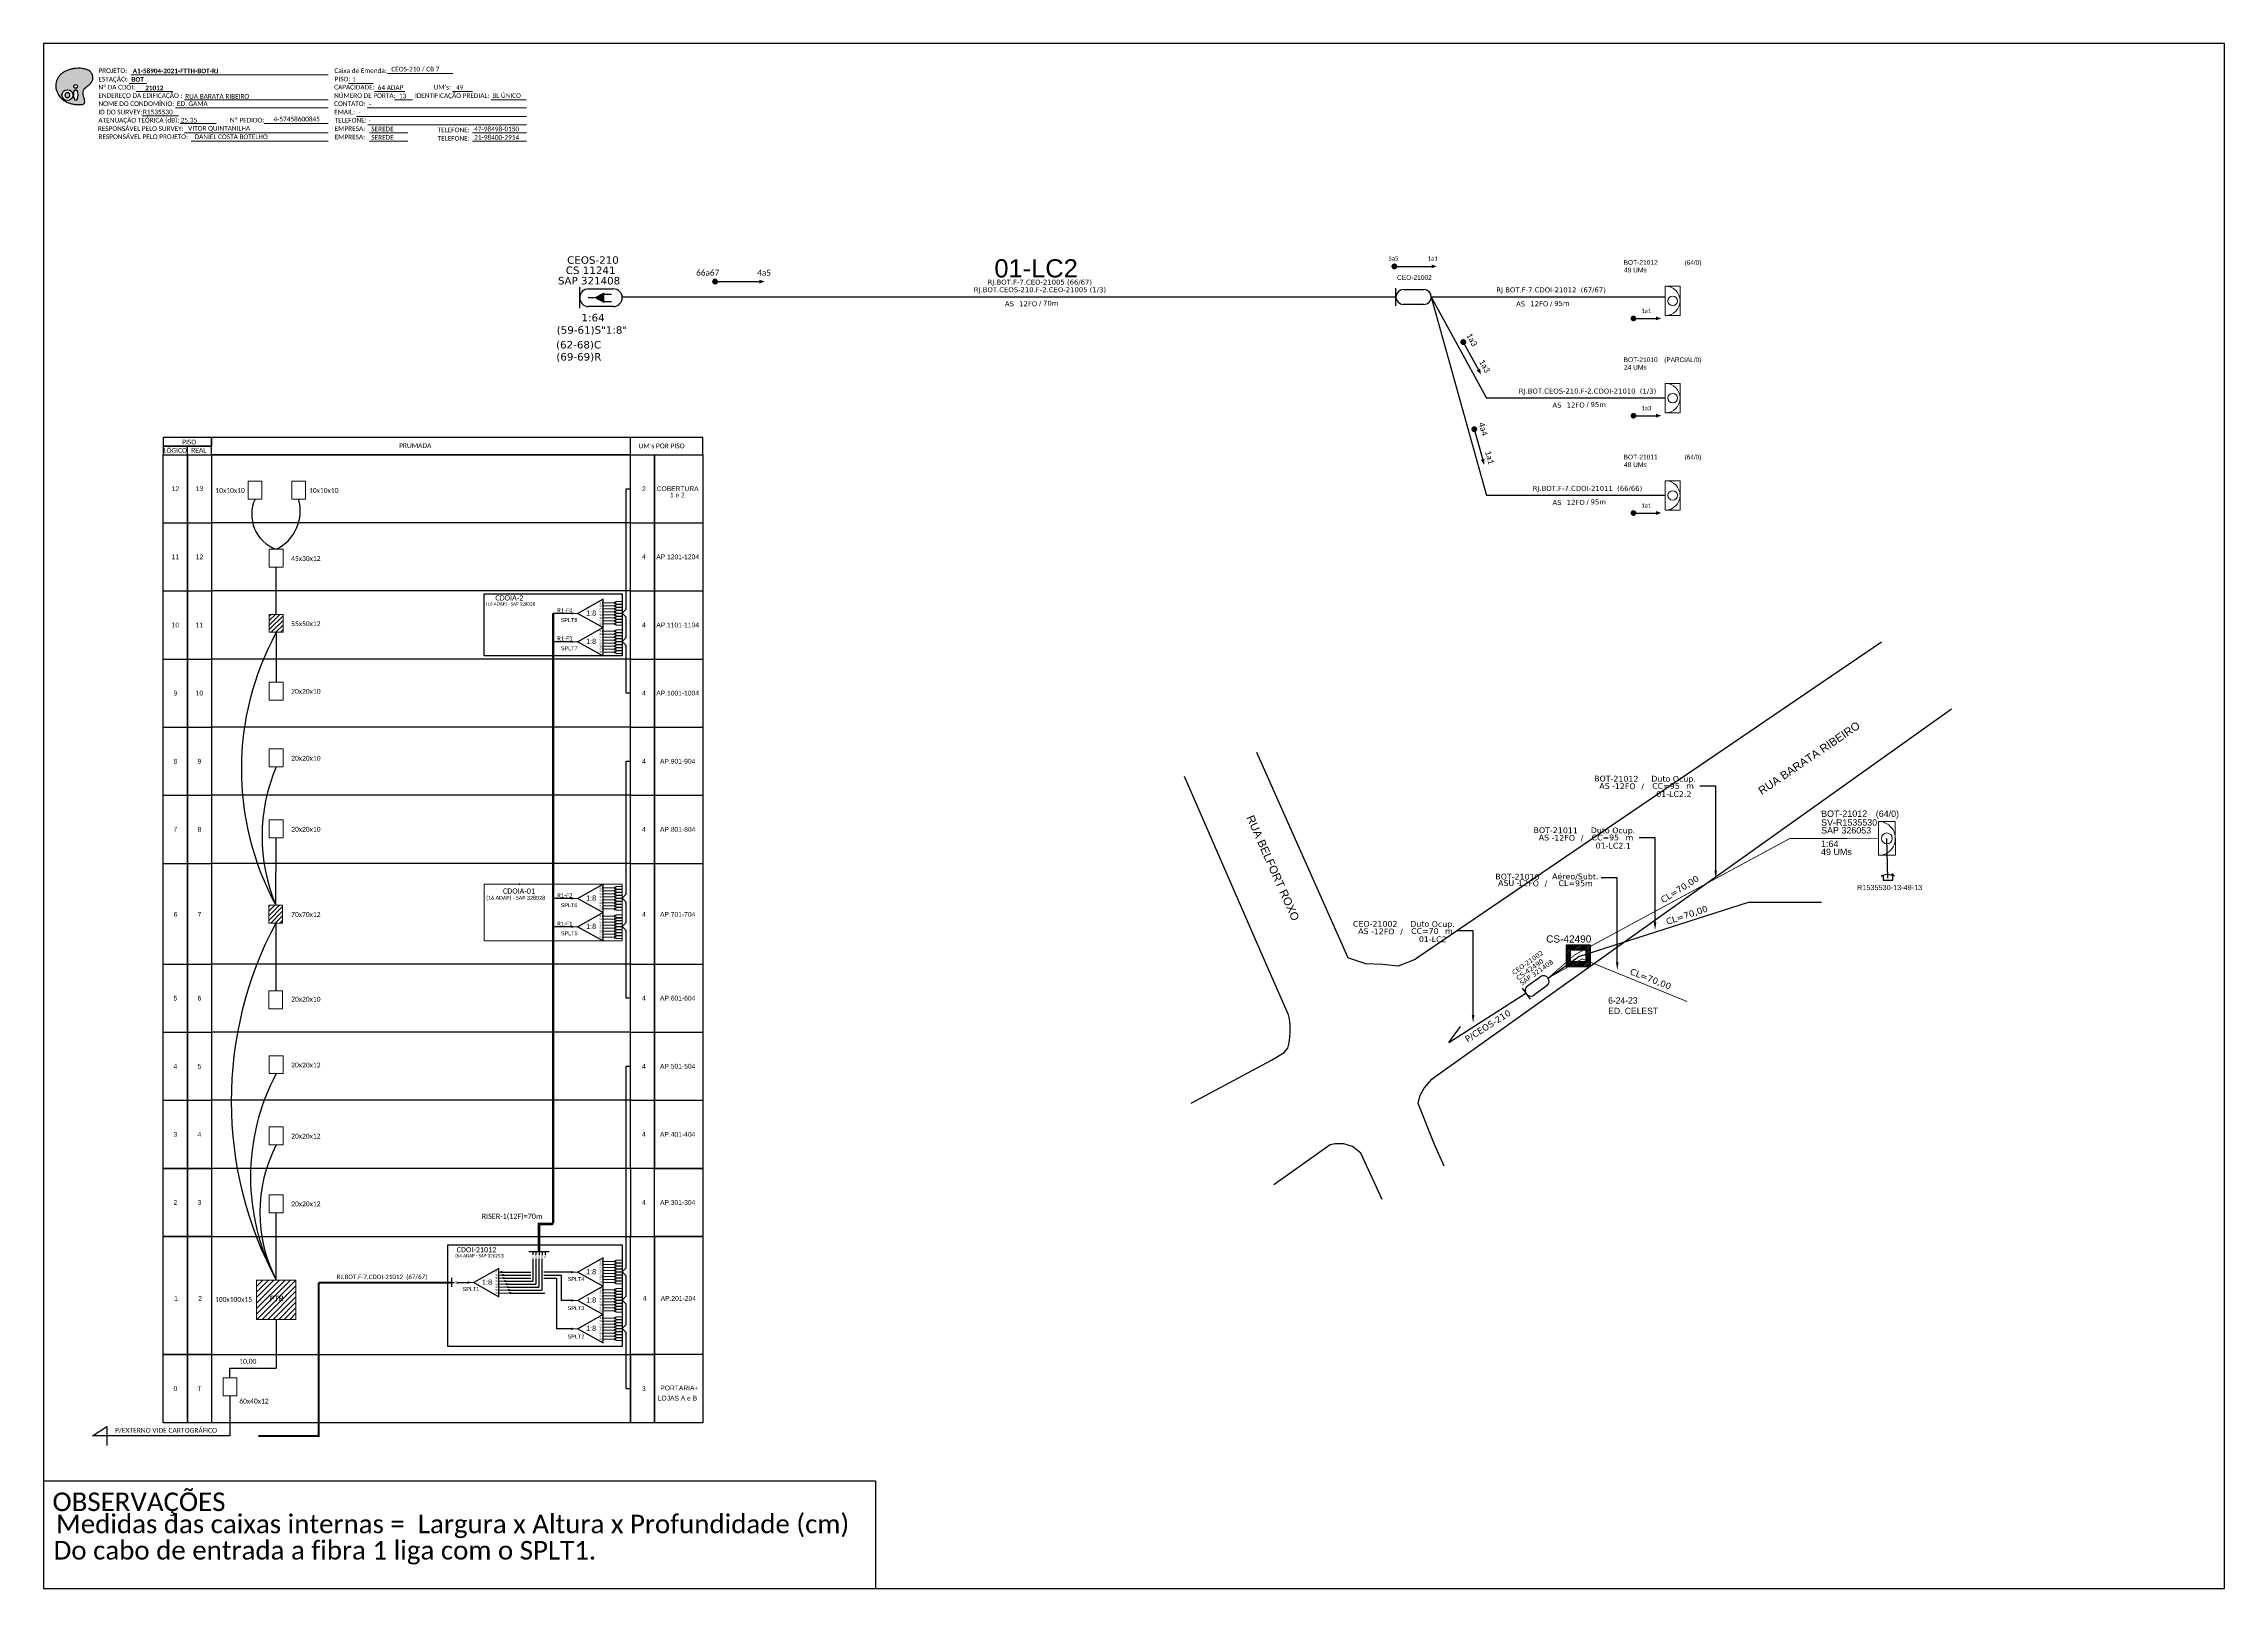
# Model space of a CAD drawing. Header units: millimetres. Extents: x 55655 to 57069, y 58535 to 59129.
# Drawn here: x 55655 to 56493, y 58535 to 59129 of the extents above; entities that cross this region are included whole.
import ezdxf
from ezdxf import colors
from ezdxf.entities.mleader import LeaderData, LeaderLine
from ezdxf.enums import TextEntityAlignment as Align
from ezdxf.math import Vec2, Vec3

# ---------------------------------------------------------------- set-up
doc = ezdxf.new("R2010")
doc.units = ezdxf.units.MM
doc.linetypes.add('DIVIDE2', pattern=[0.625, 0.25, -0.125, 0, -0.125, 0, -0.125])
for name, color, linetype in [('10.1-Caixas Subterrâneas', 5, 'Continuous'), ('20.4-CEOS', 1, 'Continuous'), ('20.5-CEO', 1, 'Continuous'), ('CAP a instalar', 1, 'FENCELINE1'), ('CAP_A_INSTALAR', 1, 'Continuous'), ('CD a instalar', 1, 'Continuous'), ('CELULAS_GPON', 7, 'Continuous'), ('INDICAÇÃO', 7, 'Continuous'), ('label_cabos', 7, 'Continuous'), ('Legenda', 1, 'Continuous'), ('LOGRADOURO', 5, 'Continuous'), ('ml', 1, 'Continuous'), ('MUB', 252, 'Continuous'), ('NET-RETIRAR', 54, 'DIVIDE2'), ('SETA', 7, 'Continuous'), ('surveys', 7, 'Continuous'), ('surveys legendas', 7, 'Continuous'), ('texto', 255, 'Continuous'), ('UMs', 2, 'FENCELINE1')]:
    doc.layers.add(name, color=color, linetype=linetype)
for name, color, linetype, lineweight in [("20.0-LEGENDA DOS CDO'S", 1, 'Continuous', 0), ('20.1-CDO_INTERIOR', 1, 'Continuous', 0), ('20.2-CDO_POSTE', 1, 'Continuous', 5), ('40.1-ETIQUETAS', 1, 'Continuous', 20)]:
    doc.layers.add(name, color=color, linetype=linetype, lineweight=lineweight)
doc.layers.add('EXTRA', color=50, linetype='Continuous', plot=False)
doc.styles.add('ARIAL', font='arial.ttf')
doc.styles.add('DIGICADE', font='arial.ttf')
doc.styles.add('MtXpl_Calibri', font='calibri.ttf')
doc.styles.add('siredit', font='verdana.ttf')
doc.styles.add('WMF-Calibri0', font='calibri.ttf')
doc.styles.add('WMF-Calibri1', font='calibrib.ttf')
doc.linetypes.add('FENCELINE1', pattern='A,0.25,-0.1,[133,ltypeshp.shx,S=0.1,R=0,X=-0.1,Y=0],-0.1,1', length=1.45)
doc.linetypes.add('RESERVA', pattern='A,0.5,-0.15,["RESERVA",Standard,S=0.18,R=0,X=0,Y=-0.1],-1.3', length=1.95)

# ---------------------------------------------------------------- blocks, each defined once
blk = doc.blocks.new('CEOS_RP_CT_DRT')
at = {"layer": '20.4-CEOS', "color": 0}
for p, q in [((-4.54, 1.19), (-1.19, 1.19)), ((-1.19, -1.19), (-4.54, -1.19))]:
    blk.add_line(p, q, dxfattribs=at)
for points in [[(-5.73, -1.43), (-5.73, 1.44)], [(-3.79, 0), (-4.59, 0)], [(-2.47, 0.48), (-1.45, 0.48)], [(-2.47, -0.52), (-1.45, -0.52)]]:
    blk.add_lwpolyline(points, dxfattribs=at)
blk.add_lwpolyline([(-3.79, 0, 0, 1.47, 0), (-2.41, 0, 1.47, 1.47, 0)], format="xyseb", dxfattribs=at)
for centre, start, end in [((-4.54, 0), 90, 270), ((-1.19, 0), 270, 90)]:
    blk.add_arc(centre, 1.19, start, end, dxfattribs=at)
at = {"layer": '20.4-CEOS', "color": 7, "style": 'siredit'}
for tag, p in [('Nº_DA_CEOS', (-2.86, 5.6)), ('LOCAL', (-2.86, 4.24)), ('SAP', (-2.86, 2.78)), ('RACIO_SPLITAGEM', (-2.86, -1.88)), ('FIBRAS_SPLITTER', (-2.86, -3.58)), ('FIBRAS_TOP_C', (-2.86, -5.08)), ('RESERVA_FINAIS', (-2.86, -6.39))]:
    blk.add_attdef(tag, text='', height=1.01, dxfattribs=at).set_placement(p, align=Align.TOP_CENTER)
blk = doc.blocks.new('CDOE-TEXTO PADRÃO')
at = {"layer": "20.0-LEGENDA DOS CDO'S", "color": 0, "style": 'ARIAL'}
for tag, p in [('CDO_N', (0.49, 7.39)), ('SAP', (0.51, 1.67)), ('CORDOALHA', (0.5, 4.33)), ('SPLITER_1', (0.59, -0.91)), ('(XX-XX_F)S', (0.54, -8.29)), ('SPLITER_2', (0.6, -3.55)), ('(XX-XX_L)S', (0.55, -10.83)), ('UMS', (0.55, -13.15))]:
    blk.add_attdef(tag, p, '', height=1.7, rotation=0.11799, dxfattribs=at)
blk.add_attdef('FIBRAS_UTILIZADAS', text='', height=1.7, rotation=0.11799, dxfattribs=at).set_placement((19.77, 7.43), align=Align.CENTER)
blk = doc.blocks.new('ETIQUETA_RS5F')
at = {"layer": '40.1-ETIQUETAS', "color": 0, "style": 'siredit'}
blk.add_text('/', height=1.5, dxfattribs=at).set_placement((1.58, -1.95), align=Align.MIDDLE_RIGHT)
for tag, p in [('ETIQUETA_R_SECUNDARIA', (1.21, 2.1)), ('ETIQUETA_R_PRIMARIA', (1.21, 4.1)), ('F_ATIVAS/F_MORTAS', (1.14, -4.24))]:
    blk.add_attdef(tag, text='', height=1.5, dxfattribs=at).set_placement(p, align=Align.MIDDLE_CENTER)
for tag, p in [('TIPO_CABO', (-6.58, -2.12)), ('CAP_CABO', (0.4, -2.09))]:
    blk.add_attdef(tag, text='', height=1.5, dxfattribs=at).set_placement(p, align=Align.MIDDLE_RIGHT)
for tag, p in [('FUSÃO_1', (0.85, -8.39)), ('FUSÃO_2', (0.85, -10.6)), ('FUSÃO_3', (0.85, -12.93)), ('FUSÃO_4', (0.85, -15.14)), ('FUSÃO_5', (0.85, -17.16))]:
    blk.add_attdef(tag, text='', height=1.5, dxfattribs=at).set_placement(p, align=Align.CENTER)
blk.add_attdef('METROS', text='', height=1.5, dxfattribs=at).set_placement((2.14, -1.95), align=Align.MIDDLE_LEFT)
blk = doc.blocks.new('CDOI_INT')
at = {"layer": '20.1-CDO_INTERIOR', "color": 0, "lineweight": 18}
blk.add_lwpolyline([(4.25, -4.25), (4.25, 4.25), (0, 4.25), (0, -4.25)], close=True, dxfattribs=at)
blk.add_circle((2.12, 0), 1.36, dxfattribs=at)
blk.add_arc((0, 0), 4.25, 270, 90, dxfattribs=at)
at = {"layer": "20.0-LEGENDA DOS CDO'S", "color": 0, "style": 'ARIAL'}
for tag, p in [('SAP', (-0.08, 6.23)), ('CDO_N', (-0.08, 10.38)), ('SURVEY', (-0.08, 8.2)), ('SPLITER_1', (21.18, 10.38)), ('SPLITER_2', (21.19, 8.68)), ('1:XX', (5.94, -2.22)), ('UMS', (5.94, -4.24))]:
    blk.add_attdef(tag, p, '', height=1.36, dxfattribs=at)
blk.add_attdef('FIBRAS_UTILIZADAS', text='', height=1.36, dxfattribs=at).set_placement((15.34, 10.38), align=Align.CENTER)
blk = doc.blocks.new('OI')
h = blk.add_hatch(color=40)
edge = h.paths.add_edge_path()
edge.add_spline(control_points=[(4.35, -0.67), (3.92, -0.99), (3.26, -1.5), (2.81, -2.59), (2.9, -3.5), (3.06, -4.27), (3.31, -4.85), (3.37, -5.39), (3.4, -5.88), (3.2, -6.4), (2.54, -6.61), (1.65, -6.63), (0.55, -6.67), (-0.56, -6.42), (-1.61, -6.14), (-2.77, -5.61), (-3.92, -4.77), (-4.89, -3.7), (-5.34, -2.65), (-5.6, -1.94), (-5.85, -0.96), (-5.71, 0.47), (-5.1, 2.02), (-4.14, 3.02), (-3.3, 3.61), (-2.37, 4.16), (-1.36, 4.44), (-0.56, 4.7), (0.79, 4.85), (2.24, 4.97), (3.79, 4.57), (4.67, 4.21), (5.44, 3.65), (5.76, 2.99), (6.03, 2.21), (6.01, 1.46), (5.72, 0.64), (5.31, 0.08), (4.88, -0.38), (4.51, -0.55), (4.35, -0.67)], knot_values=[0, 0, 0, 0, 1.60434, 2.417191, 3.427595, 4.282808, 4.776746, 5.304182, 5.888771, 6.258406, 6.858137, 7.79129, 8.986195, 10.124242, 11.187857, 12.242908, 13.953784, 15.414161, 16.515391, 17.349188, 17.675853, 19.552021, 21.515531, 22.568638, 23.63245, 24.621084, 25.782718, 26.745347, 27.142653, 29.870543, 31.004649, 31.921532, 32.709589, 33.801391, 34.042471, 35.192333, 35.971461, 36.628871, 37.254359, 37.836911, 37.836911, 37.836911, 37.836911], degree=3, periodic=0)
h.paths.add_polyline_path([(1.13, -0.87, -1), (-0.04, -0.87, -1)], flags=16)
edge = h.paths.add_edge_path(flags=16)
edge.add_ellipse((0.56, -3.59), major_axis=(-0.02, 1.71), ratio=0.361305, start_angle=0, end_angle=360)
h.paths.add_polyline_path([(-0.36, -3.62, -1), (-3.8, -3.62, -1)], flags=16)
edge = h.paths.add_edge_path(flags=0)
edge.add_ellipse((-2.08, -3.62), major_axis=(0, 0.885), ratio=0.758294, start_angle=0, end_angle=360)
at = {"color": 40}
for centre, radius in [((-2.08, -3.62), 1.72), ((0.54, -0.87), 0.587)]:
    blk.add_circle(centre, radius, dxfattribs=at)
blk.add_ellipse((-2.08, -3.62), major_axis=(0, 0.885), ratio=0.758294, start_param=-3.141592653589792, end_param=3.141592653589792, dxfattribs=at)
blk.add_ellipse((0.56, -3.59), major_axis=(-0.02, 1.71), ratio=0.361305, dxfattribs=at)
at = {"color": 40, "start_tangent": (-0.800898, -0.598801), "end_tangent": (-0.800898, -0.598801)}
blk.add_spline([(4.35, -0.67), (3.2, -1.78), (2.9, -2.54), (2.92, -3.55), (3.12, -4.38), (3.28, -4.85), (3.37, -5.37), (3.35, -5.95), (3.2, -6.29), (2.66, -6.55), (1.73, -6.63), (0.54, -6.62), (-0.58, -6.41), (-1.6, -6.11), (-2.56, -5.67), (-3.95, -4.67), (-4.89, -3.56), (-5.37, -2.56), (-5.64, -1.78), (-5.72, -1.46), (-5.63, 0.42), (-4.84, 2.22), (-4.13, 2.99), (-3.27, 3.62), (-2.4, 4.09), (-1.3, 4.47), (-0.37, 4.72), (0.02, 4.77), (2.75, 4.8), (3.85, 4.53), (4.69, 4.16), (5.31, 3.68), (5.85, 2.73), (5.93, 2.5), (5.94, 1.35), (5.67, 0.62), (5.29, 0.08), (4.84, -0.36), (4.35, -0.67)], degree=3, dxfattribs=at)
blk = doc.blocks.new('SURVEY_SURVEY')
for p, q in [((0, 0.0000127), (-0.0000126, 0.000009)), ((-0.0000126, 0.000009), (-0.0000086, 0.000009)), ((-0.0000086, 0), (-0.0000086, 0.000009)), ((0, 0.0000127), (0.0000126, 0.000009)), ((0.0000084, 0.0000132), (0.0000098, 0.0000132)), ((0.0000084, 0.0000103), (0.0000084, 0.0000132)), ((0.0000126, 0.000009), (0.0000086, 0.000009)), ((0.0000086, 0.000009), (0.0000086, 0)), ((0.0000098, 0.0000132), (0.0000098, 0.0000099)), ((0.0000086, 0), (-0.0000086, 0))]:
    blk.add_line(p, q)
at = {"ltscale": 6}
blk.add_circle((0, 0.0000045), 0.0000000477, dxfattribs=at)
blk = doc.blocks.new('*X45')
at = {"color": 0, "linetype": 'Continuous'}
for p, q in [((-1.25, 0.34099), (-0.49099, 1.1)), ((-1.25, 0.517767), (-0.667767, 1.1)), ((-1.25, 0.694544), (-0.844544, 1.1)), ((-1.25, 0.87132), (-1.02132, 1.1)), ((-1.25, 1.048097), (-1.198097, 1.1)), ((-1.25, 0.164214), (-0.8035, 0.610714)), ((-1.25, -0.012563), (-0.8035, 0.433937)), ((-1.25, -0.18934), (-0.8035, 0.25716)), ((-1.25, -0.366117), (-0.8035, 0.080383)), ((-0.789214, 0.625), (-0.314214, 1.1)), ((-0.612437, 0.625), (-0.137437, 1.1)), ((-0.43566, 0.625), (0.03934, 1.1)), ((-0.258883, 0.625), (0.216117, 1.1)), ((-0.082107, 0.625), (0.392893, 1.1)), ((0.09467, 0.625), (0.56967, 1.1)), ((0.271447, 0.625), (0.746447, 1.1)), ((0.448223, 0.625), (0.923223, 1.1)), ((0.625, 0.625), (1.1, 1.1)), ((0.801777, 0.625), (1.25, 1.073223)), ((0.8035, 0.449947), (1.25, 0.896447)), ((0.8035, 0.27317), (1.25, 0.71967)), ((0.8035, 0.096393), (1.25, 0.542893)), ((0.8035, -0.080383), (1.25, 0.366117)), ((0.8035, -0.25716), (1.25, 0.18934)), ((0.8035, -0.433937), (1.25, 0.012563)), ((-1.25, -0.542893), (-0.8035, -0.096393)), ((-1.25, -0.71967), (-0.8035, -0.27317)), ((-1.25, -0.896447), (-0.8035, -0.449947)), ((-1.25, -1.073223), (-0.801777, -0.625)), ((-1.1, -1.1), (-0.625, -0.625)), ((-0.923223, -1.1), (-0.448223, -0.625)), ((-0.746447, -1.1), (-0.271447, -0.625)), ((-0.56967, -1.1), (-0.09467, -0.625)), ((-0.392893, -1.1), (0.082107, -0.625)), ((-0.216117, -1.1), (0.258883, -0.625)), ((-0.03934, -1.1), (0.43566, -0.625)), ((0.137437, -1.1), (0.612437, -0.625)), ((0.314214, -1.1), (0.789214, -0.625)), ((0.49099, -1.1), (1.25, -0.34099)), ((0.667767, -1.1), (1.25, -0.517767)), ((0.8035, -0.610714), (1.25, -0.164214)), ((0.844544, -1.1), (1.25, -0.694544)), ((1.02132, -1.1), (1.25, -0.87132)), ((1.198097, -1.1), (1.25, -1.048097))]:
    blk.add_line(p, q, dxfattribs=at)
blk = doc.blocks.new('MANHOLE_MQ')
at = {"color": 0, "linetype": 'Continuous'}
for p, q in [((0.0000062, 0.0000057), (-0.0000063, 0.0000057)), ((-0.0000063, 0.0000057), (-0.0000063, -0.0000053)), ((-0.000004, 0.0000033), (0.000004, 0.0000033)), ((-0.000004, -0.0000029), (-0.000004, 0.0000033)), ((0.000004, 0.0000033), (0.000004, -0.0000029)), ((0.0000062, -0.0000053), (0.0000062, 0.0000057)), ((-0.0000063, -0.0000053), (0.0000062, -0.0000053)), ((0.000004, -0.0000029), (-0.000004, -0.0000029)), ((0.000004, -0.0000029), (0.000004, -0.0000029))]:
    blk.add_line(p, q, dxfattribs=at)
at = {"color": 0, "linetype": 'Continuous', "xscale": 5e-06, "yscale": 5e-06, "zscale": 1e-05}
blk.add_blockref('*X45', (0, 0.0000002), dxfattribs=at)
blk = doc.blocks.new('Inst CB DT OCUP CFOA-SM-AS-80-TS-24')
at = {"layer": 'label_cabos', "color": 0, "style": 'siredit'}
for tag, flags, p in [('ID_ATIVIDADE', 3, (1.31, 2.67)), ('FATOR', 1, (11.56, 2.55))]:
    blk.add_attdef(tag, text='', height=1, rotation=359.69, dxfattribs=dict(at, flags=flags)).set_placement(p, align=Align.MIDDLE_CENTER)
for tag, p in [('TIPO_CABO', (1.76, 0)), ('DESTINO_CABO', (3.13, 1.26)), ('CABO', (4.69, -0.05)), ('/', (7.71, -0.05)), ('LANCE', (10.91, 0)), ('TIPO_CABO', (13.11, 1.24)), ('UND', (15.96, 0)), ('FID', (13.15, -1.41))]:
    blk.add_attdef(tag, text='', height=1, rotation=359.69, dxfattribs=at).set_placement(p, align=Align.MIDDLE_CENTER)
blk.add_attdef('QTDE', (12.43, -0.47), '', height=1, rotation=359.69, dxfattribs=at)
blk = doc.blocks.new('LEGENDA DOS CABOS')
at = {"layer": 'EXTRA', "style": 'siredit'}
for tag, p in [('ID', (4.6, 0.97)), ('XX', (9.03, 0.97))]:
    blk.add_attdef(tag, text='', height=0.48, rotation=359.69, dxfattribs=at).set_placement(p, align=Align.MIDDLE_CENTER)
at = {"layer": 'Legenda', "color": 7, "style": 'siredit'}
for tag, p in [('TIPO_CABO', (1.31, 0)), ('CABO', (4.69, -0.05)), ('/', (6.81, -0.05)), ('METROS', (10.03, -0.05))]:
    blk.add_attdef(tag, text='', height=0.8, rotation=359.69, dxfattribs=at).set_placement(p, align=Align.MIDDLE_CENTER)
blk = doc.blocks.new('SPLITTER_')
blk.add_point((0, 0))
at = {"style": 'ARIAL', "flags": 4}
blk.add_attdef('SPLT', (0, -3.26), '', height=1.5, dxfattribs=at)
blk = doc.blocks.new('SPLT_1-8_DIV_DIR')
h = blk.add_hatch(color=3)
h.dxf.hatch_style = 1
edge = h.paths.add_edge_path()
edge.add_arc((12.77, 4.04), 0.242, 0, 360)
h = blk.add_hatch(color=3)
h.dxf.hatch_style = 1
edge = h.paths.add_edge_path()
edge.add_arc((13.27, 2.88), 0.242, 0, 360)
h = blk.add_hatch(color=3)
h.dxf.hatch_style = 1
edge = h.paths.add_edge_path()
edge.add_arc((13.77, 1.73), 0.242, 0, 360)
h = blk.add_hatch(color=3)
h.dxf.hatch_style = 1
edge = h.paths.add_edge_path()
edge.add_arc((14.27, 0.58), 0.242, 0, 360)
h = blk.add_hatch(color=3)
h.dxf.hatch_style = 1
edge = h.paths.add_edge_path()
edge.add_arc((14.77, -0.58), 0.242, 0, 360)
h = blk.add_hatch(color=3)
h.dxf.hatch_style = 1
edge = h.paths.add_edge_path()
edge.add_arc((15.27, -1.73), 0.242, 0, 360)
h = blk.add_hatch(color=3)
h.dxf.hatch_style = 1
edge = h.paths.add_edge_path()
edge.add_arc((15.77, -2.88), 0.242, 0, 360)
h = blk.add_hatch(color=3)
h.dxf.hatch_style = 1
edge = h.paths.add_edge_path()
edge.add_arc((16.27, -4.04), 0.242, 0, 360)
at = {"color": 1, "lineweight": 0}
blk.add_lwpolyline([(2.22, 0), (0, 0)], dxfattribs=at)
at = {"color": 1}
blk.add_lwpolyline([(11.89, 5.45), (2.22, 0), (11.89, -5.45), (11.89, 5.45)], dxfattribs=at)
at = {"color": 7, "lineweight": 0}
for points in [[(12.77, 4.04), (11.89, 4.04)], [(11.89, 2.88), (13.27, 2.88)], [(11.89, 1.73), (13.77, 1.73)], [(11.89, 0.58), (14.27, 0.58)], [(11.89, -0.58), (14.77, -0.58)], [(11.89, -1.73), (15.27, -1.73)], [(11.89, -2.88), (15.77, -2.88)], [(11.89, -4.04), (16.27, -4.04)]]:
    blk.add_lwpolyline(points, dxfattribs=at)
at = {"color": 3}
for centre in [(12.77, 4.04), (13.27, 2.88), (13.77, 1.73), (14.27, 0.58), (14.77, -0.58), (15.27, -1.73), (15.77, -2.88), (16.27, -4.04)]:
    blk.add_circle(centre, 0.242, dxfattribs=at)
at = {"color": 1, "style": 'ARIAL'}
for s, height, p in [('1:8', 2, (5.35, -0.85)), ('S1', 0.75, (10.52, 3.77)), ('S2', 0.75, (10.52, 2.58)), ('S3', 0.75, (10.52, 1.37)), ('S4', 0.75, (10.52, 0.19)), ('S5', 0.75, (10.52, -1.02)), ('S6', 0.75, (10.52, -2.14)), ('S7', 0.75, (10.52, -3.24)), ('S8', 0.75, (10.52, -4.36))]:
    blk.add_text(s, height=height, dxfattribs=at).set_placement(p)
blk = doc.blocks.new('SPLT_1-8_SC-APC')
at = {"color": 1, "lineweight": 0}
blk.add_lwpolyline([(-17.04, -7.55), (-19.26, -7.55)], dxfattribs=at)
at = {"color": 1}
blk.add_lwpolyline([(-7.37, -2.1), (-17.04, -7.55), (-7.37, -13), (-7.37, -2.1)], dxfattribs=at)
at = {"color": 3, "lineweight": 0}
for points in [[(-2.99, -3.51), (-7.37, -3.51)], [(-7.37, -4.66), (-2.99, -4.66)], [(-7.37, -5.82), (-2.99, -5.82)], [(-7.37, -6.97), (-2.99, -6.97)], [(-7.37, -8.12), (-2.99, -8.12)], [(-2.41, -3.02), (-2.41, -4)], [(-2.41, -3.02), (0, -3.02)], [(-2.41, -4), (0, -4)], [(-2.41, -4.17), (-2.41, -5.16)], [(-2.41, -4.17), (0, -4.17)], [(-2.41, -5.16), (0, -5.16)], [(-2.41, -5.32), (-2.41, -6.31)], [(-2.41, -5.32), (0, -5.32)], [(-2.41, -6.31), (0, -6.31)], [(-2.41, -6.48), (-2.41, -7.46)], [(-2.41, -6.48), (0, -6.48)], [(-2.41, -7.46), (0, -7.46)], [(-2.41, -7.63), (-2.41, -8.62)], [(-2.41, -7.63), (0, -7.63)], [(-7.37, -9.28), (-2.99, -9.28)], [(-7.37, -10.43), (-2.99, -10.43)], [(-7.37, -11.58), (-2.99, -11.58)], [(-2.41, -8.62), (0, -8.62)], [(-2.41, -8.78), (-2.41, -9.77)], [(-2.41, -8.78), (0, -8.78)], [(-2.41, -9.77), (0, -9.77)], [(-2.41, -9.94), (-2.41, -10.92)], [(-2.41, -9.94), (0, -9.94)], [(-2.41, -10.92), (0, -10.92)], [(-2.41, -11.09), (-2.41, -12.08)], [(-2.41, -11.09), (0, -11.09)], [(-2.41, -12.08), (0, -12.08)]]:
    blk.add_lwpolyline(points, dxfattribs=at)
for points in [[(-2.99, -3.22), (-2.41, -3.22), (-2.41, -3.8), (-2.99, -3.8)], [(-2.99, -4.38), (-2.41, -4.38), (-2.41, -4.95), (-2.99, -4.95)], [(-2.99, -5.53), (-2.41, -5.53), (-2.41, -6.1), (-2.99, -6.1)], [(-2.99, -6.68), (-2.41, -6.68), (-2.41, -7.26), (-2.99, -7.26)], [(-2.99, -7.84), (-2.41, -7.84), (-2.41, -8.41), (-2.99, -8.41)], [(-2.99, -8.99), (-2.41, -8.99), (-2.41, -9.56), (-2.99, -9.56)], [(-2.99, -10.14), (-2.41, -10.14), (-2.41, -10.72), (-2.99, -10.72)], [(-2.99, -11.3), (-2.41, -11.3), (-2.41, -11.87), (-2.99, -11.87)]]:
    blk.add_lwpolyline(points, close=True, dxfattribs=at)
at = {"color": 1, "style": 'ARIAL'}
for s, height, p in [('1:8', 2, (-13.91, -8.4)), ('S1', 0.75, (-8.74, -3.78)), ('S2', 0.75, (-8.74, -4.97)), ('S3', 0.75, (-8.74, -6.18)), ('S4', 0.75, (-8.74, -7.36)), ('S5', 0.75, (-8.74, -8.57)), ('S6', 0.75, (-8.74, -9.69)), ('S7', 0.75, (-8.74, -10.78)), ('S8', 0.75, (-8.74, -11.9))]:
    blk.add_text(s, height=height, dxfattribs=at).set_placement(p)
blk = doc.blocks.new('LEG_64ADAP_ESQ')
blk.add_point((0, 0))
at = {"color": 1, "style": 'WMF-Calibri0', "flags": 4}
blk.add_attdef('MODELO', text='', height=1.5, dxfattribs=at).set_placement((-1.47, -5.97), align=Align.CENTER)
blk.add_attdef('CDO', (-4.08, -3.61), '', height=2, dxfattribs=at)

msp = doc.modelspace()

# ---------------------------------------------------------------- hatches: boundary and pattern name
h = msp.add_hatch()
h.set_pattern_fill('ANSI31', color=1, scale=10)
h.set_pattern_definition([(45, (43553.8792, 57126.4583), (-0.88388348, 0.88388348), [])])
h.paths.add_polyline_path([(55746.7, 58909.45), (55741.4, 58909.45), (55741.4, 58902.56), (55746.7, 58902.56)])
h = msp.add_hatch(color=3)
h.dxf.hatch_style = 1
edge = h.paths.add_edge_path()
edge.add_arc((55857.84, 58909.85), 0.205, 0, 360)
h = msp.add_hatch(color=3)
h.dxf.hatch_style = 1
edge = h.paths.add_edge_path()
edge.add_arc((55857.84, 58898.95), 0.205, 0, 360)
h = msp.add_hatch(color=3)
h.dxf.hatch_style = 1
edge = h.paths.add_edge_path()
edge.add_arc((55857.85, 58800.24), 0.205, 0, 360)
h = msp.add_hatch()
h.set_pattern_fill('ANSI31', color=1, scale=10)
h.set_pattern_definition([(45, (43553.6954, 57014.6447), (-0.88388348, 0.88388348), [])])
h.paths.add_polyline_path([(55746.52, 58797.64), (55741.22, 58797.64), (55741.22, 58790.74), (55746.52, 58790.74)])
h = msp.add_hatch(color=3)
h.dxf.hatch_style = 1
edge = h.paths.add_edge_path()
edge.add_arc((55857.85, 58789.34), 0.205, 0, 360)
h = msp.add_hatch()
h.set_pattern_fill('ANSI31', color=1, scale=12, style=0)
h.set_pattern_definition([(45, (55002.878, 58176.216), (-1.0606602, 1.0606602), [])])
h.paths.add_polyline_path([(55751.64, 58653.48), (55736.47, 58653.48), (55736.47, 58638.34), (55751.64, 58638.34)])
h.paths.add_polyline_path([(55741.19, 58644.43), (55747.7, 58644.43), (55747.7, 58648.37), (55741.19, 58648.37)], flags=9)
h = msp.add_hatch(color=3)
h.dxf.hatch_style = 1
edge = h.paths.add_edge_path()
edge.add_arc((55817.95, 58652.53), 0.256, 0, 360)
h = msp.add_hatch(color=3)
h.dxf.hatch_style = 1
edge = h.paths.add_edge_path()
edge.add_arc((55857.84, 58656.56), 0.256, 0, 360)
h = msp.add_hatch(color=3)
h.dxf.hatch_style = 1
edge = h.paths.add_edge_path()
edge.add_arc((55857.84, 58645.67), 0.256, 0, 360)
h = msp.add_hatch(color=3)
h.dxf.hatch_style = 1
edge = h.paths.add_edge_path()
edge.add_arc((55857.84, 58634.77), 0.256, 0, 360)

# ---------------------------------------------------------------- linework, layer by layer
at = {"color": 0}
for p, q in [((55700.64, 58970.87), (55709.9, 58970.87)), ((55700.64, 58944.68), (55700.64, 58970.87)), ((55700.64, 58970.87), (55709.9, 58970.87)), ((55709.9, 58970.87), (55709.9, 58944.68)), ((55709.9, 58970.87), (55719.15, 58970.87)), ((55709.9, 58944.68), (55709.9, 58970.87)), ((55709.9, 58970.87), (55719.15, 58970.87)), ((55880.32, 58970.87), (55719.15, 58970.87)), ((55719.15, 58970.87), (55719.15, 58944.68)), ((55880.32, 58970.87), (55719.15, 58970.87)), ((55880.32, 58970.87), (55889.57, 58970.87)), ((55880.32, 58944.68), (55880.32, 58970.87)), ((55880.32, 58970.87), (55889.57, 58970.87)), ((55889.57, 58970.87), (55908.09, 58970.87)), ((55889.57, 58944.68), (55889.57, 58970.87)), ((55889.57, 58970.87), (55889.57, 58944.68)), ((55889.57, 58970.87), (55908.09, 58970.87)), ((55908.09, 58970.87), (55908.09, 58944.68)), ((55700.64, 58944.68), (55709.9, 58944.68)), ((55700.64, 58918.48), (55700.64, 58944.68)), ((55709.9, 58944.68), (55709.9, 58918.48)), ((55709.9, 58944.68), (55719.15, 58944.68)), ((55709.9, 58918.48), (55709.9, 58944.68)), ((55880.32, 58944.68), (55719.15, 58944.68)), ((55719.15, 58944.68), (55719.15, 58918.48)), ((55880.32, 58944.68), (55889.57, 58944.68)), ((55880.32, 58918.48), (55880.32, 58944.68)), ((55889.57, 58944.68), (55908.09, 58944.68)), ((55889.57, 58918.48), (55889.57, 58944.68)), ((55889.57, 58944.68), (55889.57, 58918.48)), ((55908.09, 58944.68), (55908.09, 58918.48)), ((55700.64, 58918.48), (55709.9, 58918.48)), ((55700.64, 58892.29), (55700.64, 58918.48)), ((55709.9, 58918.48), (55709.9, 58892.29)), ((55709.9, 58918.48), (55719.15, 58918.48)), ((55709.9, 58892.29), (55709.9, 58918.48)), ((55880.32, 58918.48), (55719.15, 58918.48)), ((55719.15, 58918.48), (55719.15, 58892.29)), ((55880.32, 58918.48), (55889.57, 58918.48)), ((55880.32, 58892.29), (55880.32, 58918.48)), ((55889.57, 58918.48), (55908.09, 58918.48)), ((55889.57, 58892.29), (55889.57, 58918.48)), ((55889.57, 58918.48), (55889.57, 58892.29)), ((55908.09, 58918.48), (55908.09, 58892.29)), ((55700.64, 58892.29), (55709.9, 58892.29)), ((55700.64, 58866.09), (55700.64, 58892.29)), ((55709.9, 58892.29), (55709.9, 58866.09)), ((55709.9, 58892.29), (55719.15, 58892.29)), ((55709.9, 58866.09), (55709.9, 58892.29)), ((55880.32, 58892.29), (55719.15, 58892.29)), ((55719.15, 58892.29), (55719.15, 58866.09)), ((55880.32, 58892.29), (55889.57, 58892.29)), ((55880.32, 58866.09), (55880.32, 58892.29)), ((55889.57, 58892.29), (55908.09, 58892.29)), ((55889.57, 58866.09), (55889.57, 58892.29)), ((55889.57, 58892.29), (55889.57, 58866.09)), ((55908.09, 58892.29), (55908.09, 58866.09)), ((55700.64, 58866.09), (55709.9, 58866.09)), ((55700.64, 58839.9), (55700.64, 58866.09)), ((55709.9, 58866.09), (55709.9, 58839.9)), ((55709.9, 58866.09), (55719.15, 58866.09)), ((55709.9, 58839.9), (55709.9, 58866.09)), ((55880.32, 58866.09), (55719.15, 58866.09)), ((55719.15, 58866.09), (55719.15, 58839.9)), ((55880.32, 58866.09), (55889.57, 58866.09)), ((55880.32, 58839.9), (55880.32, 58866.09)), ((55889.57, 58866.09), (55908.09, 58866.09)), ((55889.57, 58839.9), (55889.57, 58866.09)), ((55889.57, 58866.09), (55889.57, 58839.9)), ((55908.09, 58866.09), (55908.09, 58839.9)), ((55700.64, 58839.9), (55709.9, 58839.9)), ((55700.64, 58813.7), (55700.64, 58839.9)), ((55709.9, 58839.9), (55709.9, 58813.7)), ((55709.9, 58839.9), (55719.15, 58839.9)), ((55709.9, 58813.7), (55709.9, 58839.9)), ((55880.32, 58839.9), (55719.15, 58839.9)), ((55719.15, 58839.9), (55719.15, 58813.7)), ((55880.32, 58839.9), (55889.57, 58839.9)), ((55880.32, 58813.7), (55880.32, 58839.9)), ((55889.57, 58839.9), (55908.09, 58839.9)), ((55889.57, 58813.7), (55889.57, 58839.9)), ((55889.57, 58839.9), (55889.57, 58813.7)), ((55908.09, 58839.9), (55908.09, 58813.7)), ((55700.64, 58813.7), (55709.9, 58813.7)), ((55700.64, 58775), (55700.64, 58813.7)), ((55709.9, 58813.7), (55709.9, 58775)), ((55709.9, 58813.7), (55719.15, 58813.7)), ((55709.9, 58775), (55709.9, 58813.7)), ((55880.32, 58813.7), (55719.15, 58813.7)), ((55719.15, 58813.7), (55719.15, 58775)), ((55880.32, 58813.7), (55889.57, 58813.7)), ((55880.32, 58775), (55880.32, 58813.7)), ((55889.57, 58813.7), (55908.09, 58813.7)), ((55889.57, 58775), (55889.57, 58813.7)), ((55889.57, 58813.7), (55889.57, 58775)), ((55908.09, 58813.7), (55908.09, 58775)), ((55700.64, 58775), (55709.9, 58775)), ((55700.64, 58748.81), (55700.64, 58775)), ((55709.9, 58775), (55709.9, 58748.81)), ((55709.9, 58775), (55719.15, 58775)), ((55709.9, 58748.81), (55709.9, 58775)), ((55880.32, 58775), (55719.15, 58775)), ((55719.15, 58775), (55719.15, 58748.81)), ((55880.32, 58775), (55889.57, 58775)), ((55880.32, 58748.81), (55880.32, 58775)), ((55889.57, 58775), (55908.09, 58775)), ((55889.57, 58748.81), (55889.57, 58775)), ((55889.57, 58775), (55889.57, 58748.81)), ((55908.09, 58775), (55908.09, 58748.81)), ((55700.64, 58748.81), (55709.9, 58748.81)), ((55700.64, 58722.61), (55700.64, 58748.81)), ((55709.9, 58748.81), (55709.9, 58722.61)), ((55709.9, 58748.81), (55719.15, 58748.81)), ((55709.9, 58722.61), (55709.9, 58748.81)), ((55880.32, 58748.81), (55719.15, 58748.81)), ((55719.15, 58748.81), (55719.15, 58722.61)), ((55880.32, 58748.81), (55889.57, 58748.81)), ((55880.32, 58722.61), (55880.32, 58748.81)), ((55889.57, 58748.81), (55908.09, 58748.81)), ((55889.57, 58722.61), (55889.57, 58748.81)), ((55889.57, 58748.81), (55889.57, 58722.61)), ((55908.09, 58748.81), (55908.09, 58722.61)), ((55880.32, 58722.61), (55719.15, 58722.61)), ((55880.32, 58696.42), (55719.15, 58696.42)), ((55880.32, 58696.42), (55880.32, 58670.22)), ((55719.15, 58670.22), (55880.32, 58670.22)), ((55719.15, 58624.82), (55880.32, 58624.82)), ((55880.32, 58624.82), (55880.32, 58598.63)), ((55889.57, 58598.63), (55889.57, 58624.82)), ((55908.09, 58624.82), (55908.09, 58598.63)), ((55880.32, 58598.63), (55719.15, 58598.63)), ((55908.09, 58598.63), (55889.57, 58598.63))]:
    msp.add_line(p, q, dxfattribs=at)
for points in [[(55654.61, 58534.93), (56493.17, 58534.93), (56493.17, 59128.93), (55654.61, 59128.93), (55654.61, 58534.93)], [(55719.15, 58970.87), (55908.09, 58970.87), (55908.09, 58977.45), (55719.15, 58977.45), (55719.15, 58977.45), (55719.15, 58974.16)], [(55880.3, 58970.87), (55880.3, 58977.45)], [(55709.9, 58970.87), (55709.9, 58974.16)], [(55654.61, 58576.31), (55974.43, 58576.31)]]:
    msp.add_lwpolyline(points)
at = {"color": 7, "lineweight": 0}
for points in [[(55687.56, 59113.61), (55694.11, 59113.61)], [(55688.08, 59116.89), (55764.05, 59116.89)], [(55690.22, 59110.54), (55704.17, 59110.54)], [(55771.85, 59113.65), (55781.33, 59113.65)], [(55781.9, 59110.54), (55793.51, 59110.54)], [(55786.89, 59117.38), (55812.02, 59117.38)], [(55811.84, 59110.54), (55819.5, 59110.54)], [(55705.38, 59104.19), (55764.05, 59104.19)], [(55708.79, 59107.31), (55764.05, 59107.31)], [(55779.01, 59104.19), (55840.24, 59104.19)], [(55789.48, 59107.31), (55796.42, 59107.31)], [(55826.65, 59107.31), (55840.21, 59107.31)], [(55692.54, 59101.13), (55706.49, 59101.13)], [(55707.08, 59098.16), (55721.02, 59098.16)], [(55708.79, 59094.61), (55764.05, 59094.61)], [(55739.41, 59098.17), (55763.9, 59098.17)], [(55739.91, 59098.17), (55764.06, 59098.17)], [(55774.97, 59100.96), (55840.24, 59100.96)], [(55779.26, 59097.72), (55840.24, 59097.72)], [(55779.87, 59094.61), (55794.66, 59094.61)], [(55819.47, 59094.61), (55840.24, 59094.61)], [(55711.28, 59091.37), (55764.05, 59091.37)], [(55779.87, 59091.37), (55794.66, 59091.37)], [(55819.47, 59091.37), (55840.24, 59091.37)]]:
    msp.add_lwpolyline(points, dxfattribs=at)
at = {"color": 7, "const_width": 1.13}
for points in [[(56173.73, 59043.76, 1), (56174.28, 59042.77, 1)], [(55912.24, 59037.42, 1), (55913.37, 59037.43, 1)], [(56200.24, 59014.68, 1), (56200.79, 59013.69, 1)], [(56204.58, 58981.21, 1), (56204.89, 58980.12, 1)]]:
    msp.add_lwpolyline(points, format="xyb", close=True, dxfattribs=at)
at = {"const_width": 1.1}
for points in [[(56265.4, 59023.24, 1), (56266.5, 59023.24, 1)], [(56265.4, 58985.85, 1), (56266.5, 58985.85, 1)], [(56265.4, 58948.43, 1), (56266.5, 58948.43, 1)]]:
    msp.add_lwpolyline(points, format="xyb", close=True, dxfattribs=at)
for points in [[(55700.64, 58974.16), (55719.15, 58974.16), (55719.15, 58977.45), (55700.64, 58977.45)], [(55700.64, 58970.87), (55719.15, 58970.87), (55719.15, 58974.16), (55700.64, 58974.16)]]:
    msp.add_lwpolyline(points, close=True)
at = {"lineweight": 0}
for points in [[(55733.27, 58960.7), (55738.57, 58960.7), (55738.57, 58953.81), (55733.27, 58953.81)], [(55749.99, 58960.7), (55755.28, 58960.7), (55755.28, 58953.81), (55749.99, 58953.81)], [(55741.4, 58934.51), (55746.7, 58934.51), (55746.7, 58927.61), (55741.4, 58927.61)], [(55741.4, 58883.43), (55746.7, 58883.43), (55746.7, 58876.53), (55741.4, 58876.53)], [(55741.4, 58857.72), (55746.7, 58857.72), (55746.7, 58850.82), (55741.4, 58850.82)], [(55741.4, 58830.42), (55746.7, 58830.42), (55746.7, 58823.53), (55741.4, 58823.53)], [(55741.22, 58764.73), (55746.52, 58764.73), (55746.52, 58757.84), (55741.22, 58757.84)], [(55741.4, 58739.77), (55746.7, 58739.77), (55746.7, 58732.88), (55741.4, 58732.88)], [(55741.4, 58712.41), (55746.7, 58712.41), (55746.7, 58705.52), (55741.4, 58705.52)], [(55741.4, 58686.26), (55746.7, 58686.26), (55746.7, 58679.37), (55741.4, 58679.37)], [(55723.6, 58615.92), (55728.89, 58615.92), (55728.89, 58609.02), (55723.6, 58609.02)]]:
    msp.add_lwpolyline(points, close=True, dxfattribs=at)
at = {"color": 3}
for points in [[(55878.67, 58901.7), (55878.67, 58901.7), (55878.67, 58908.43), (55877.1, 58909.93), (55878.67, 58911.44), (55878.67, 58957.7), (55880.32, 58957.7)], [(55880.32, 58879.19), (55878.67, 58879.19), (55878.67, 58897.53), (55877.1, 58899.04), (55878.67, 58900.54), (55878.67, 58901.7)], [(55878.67, 58792.09), (55878.67, 58792.09), (55878.67, 58798.81), (55877.1, 58800.32), (55878.67, 58801.83), (55878.67, 58852.99), (55880.32, 58852.99)], [(55880.32, 58761.9), (55878.67, 58761.9), (55878.67, 58787.91), (55877.1, 58789.42), (55878.67, 58790.93), (55878.67, 58792.09)], [(55878.67, 58664.11), (55878.67, 58735.71), (55880.32, 58735.71)], [(55878.67, 58651.16), (55878.67, 58655.14), (55877.1, 58656.65), (55878.67, 58658.15), (55878.67, 58664.11)], [(55811.4, 58652.53), (55812.4, 58652.53)], [(55813.67, 58652.53), (55817.95, 58652.53)], [(55831.09, 58655.41), (55841.96, 58655.41)], [(55831.59, 58654.26), (55841.96, 58654.26)], [(55878.67, 58642.03), (55878.67, 58644.24), (55877.1, 58645.75), (55878.67, 58647.26), (55878.67, 58651.16)], [(55878.67, 58629.6), (55878.64, 58633.35), (55877.07, 58634.85), (55878.64, 58636.36), (55878.67, 58642.03)], [(55878.67, 58611.73), (55878.67, 58629.6)]]:
    msp.add_lwpolyline(points, dxfattribs=at)
at = {"color": 1, "lineweight": 0}
for points in [[(55741.4, 58909.45), (55746.7, 58909.45), (55746.7, 58902.56), (55741.4, 58902.56)], [(55823.97, 58805.67), (55877.1, 58805.67), (55877.1, 58783.89), (55823.97, 58783.89)], [(55741.22, 58797.64), (55746.52, 58797.64), (55746.52, 58790.74), (55741.22, 58790.74)], [(55736.47, 58653.51), (55751.64, 58653.51), (55751.64, 58638.34), (55736.47, 58638.34)]]:
    msp.add_lwpolyline(points, close=True, dxfattribs=at)
at = {"color": 1}
for points in [[(55877.1, 58893.51), (55877.1, 58893.51), (55877.1, 58893.51), (55823.97, 58893.51), (55823.97, 58917.4), (55823.97, 58917.4)], [(55869.73, 58915.3), (55860.06, 58909.85), (55869.73, 58904.4), (55869.73, 58915.3)], [(55869.73, 58904.4), (55860.06, 58898.95), (55869.73, 58893.51), (55869.73, 58904.4)], [(55869.73, 58805.68), (55860.06, 58800.24), (55869.73, 58794.79), (55869.73, 58805.68)], [(55869.73, 58794.79), (55860.06, 58789.34), (55869.73, 58783.89), (55869.73, 58794.79)], [(55877.07, 58627.94), (55877.07, 58627.94), (55877.07, 58627.94), (55809.99, 58627.94), (55809.99, 58667.06), (55809.99, 58667.06)], [(55811.4, 58654.37), (55811.4, 58650.94)]]:
    msp.add_lwpolyline(points, dxfattribs=at)
for points in [[(55823.97, 58917.4), (55877.1, 58917.4), (55877.1, 58893.51), (55823.97, 58893.51)], [(55809.99, 58667.06), (55877.07, 58667.06), (55877.07, 58627.94), (55809.99, 58627.94)]]:
    msp.add_lwpolyline(points, close=True, dxfattribs=at)
at = {"color": 5, "const_width": 1}
for points in [[(55850.53, 58789.34), (55850.53, 58909.85)], [(55850.53, 58789.34), (55850.53, 58675.36)], [(55845.1, 58664.43), (55845.1, 58675.08), (55850.59, 58675.1)]]:
    msp.add_lwpolyline(points, dxfattribs=at)
at = {"color": 5}
for points in [[(55857.63, 58909.85), (55850.53, 58909.85)], [(55857.63, 58898.95), (55850.53, 58898.95)], [(55857.84, 58800.24), (55850.53, 58800.24)], [(55857.84, 58789.34), (55850.53, 58789.34)], [(55841.2, 58664.43), (55848.99, 58664.43)], [(55842.77, 58661.62), (55842.77, 58653.1)], [(55842.78, 58664.43), (55842.78, 58663.17)], [(55843.92, 58661.62), (55843.92, 58651.95)], [(55843.94, 58664.43), (55843.94, 58663.16)], [(55845.08, 58661.62), (55845.08, 58650.8)], [(55845.1, 58664.43), (55845.1, 58663.16)], [(55846.24, 58661.62), (55846.24, 58649.65)], [(55846.25, 58664.43), (55846.25, 58663.2)], [(55847.41, 58664.43), (55847.41, 58663.19)], [(55832.09, 58653.1), (55842.77, 58653.1)], [(55832.59, 58651.95), (55843.92, 58651.95)], [(55833.09, 58650.8), (55845.08, 58650.8)], [(55833.59, 58649.65), (55846.24, 58649.65)], [(55847.39, 58648.49), (55847.39, 58648.49)]]:
    msp.add_lwpolyline(points, dxfattribs=at)
at = {"color": 1, "lineweight": 0}
for points in [[(55860.06, 58909.85), (55857.84, 58909.85)], [(55860.06, 58898.95), (55857.84, 58898.95)], [(55860.06, 58800.24), (55857.84, 58800.24)], [(55860.06, 58789.34), (55857.84, 58789.34)]]:
    msp.add_lwpolyline(points, dxfattribs=at)
at = {"color": 3, "lineweight": 0}
for points in [[(55874.11, 58913.89), (55869.73, 58913.89)], [(55869.73, 58912.73), (55874.11, 58912.73)], [(55869.73, 58911.58), (55874.11, 58911.58)], [(55869.73, 58910.43), (55874.11, 58910.43)], [(55869.73, 58909.27), (55874.11, 58909.27)], [(55874.68, 58914.38), (55874.68, 58913.39)], [(55874.68, 58914.38), (55877.1, 58914.38)], [(55874.68, 58913.39), (55877.1, 58913.39)], [(55874.68, 58913.23), (55874.68, 58912.24)], [(55874.68, 58913.23), (55877.1, 58913.23)], [(55874.68, 58912.24), (55877.1, 58912.24)], [(55874.68, 58912.07), (55874.68, 58911.09)], [(55874.68, 58912.07), (55877.1, 58912.07)], [(55874.68, 58911.09), (55877.1, 58911.09)], [(55874.68, 58910.92), (55874.68, 58909.93)], [(55874.68, 58910.92), (55877.1, 58910.92)], [(55874.68, 58909.93), (55877.1, 58909.93)], [(55874.68, 58909.77), (55874.68, 58908.78)], [(55874.68, 58909.77), (55877.1, 58909.77)], [(55869.73, 58908.12), (55874.11, 58908.12)], [(55869.73, 58906.97), (55874.11, 58906.97)], [(55869.73, 58905.82), (55874.11, 58905.82)], [(55874.11, 58902.99), (55869.73, 58902.99)], [(55869.73, 58901.84), (55874.11, 58901.84)], [(55874.68, 58908.78), (55877.1, 58908.78)], [(55874.68, 58908.61), (55874.68, 58907.63)], [(55874.68, 58908.61), (55877.1, 58908.61)], [(55874.68, 58907.63), (55877.1, 58907.63)], [(55874.68, 58907.46), (55874.68, 58906.47)], [(55874.68, 58907.46), (55877.1, 58907.46)], [(55874.68, 58906.47), (55877.1, 58906.47)], [(55874.68, 58906.31), (55874.68, 58905.32)], [(55874.68, 58906.31), (55877.1, 58906.31)], [(55874.68, 58905.32), (55877.1, 58905.32)], [(55874.68, 58903.48), (55874.68, 58902.5)], [(55874.68, 58903.48), (55877.1, 58903.48)], [(55874.68, 58902.5), (55877.1, 58902.5)], [(55874.68, 58902.33), (55874.68, 58901.34)], [(55874.68, 58902.33), (55877.1, 58902.33)], [(55874.68, 58901.34), (55877.1, 58901.34)], [(55874.68, 58901.18), (55874.68, 58900.19)], [(55874.68, 58901.18), (55877.1, 58901.18)], [(55869.73, 58900.68), (55874.11, 58900.68)], [(55869.73, 58899.53), (55874.11, 58899.53)], [(55869.73, 58898.38), (55874.11, 58898.38)], [(55869.73, 58897.22), (55874.11, 58897.22)], [(55869.73, 58896.07), (55874.11, 58896.07)], [(55869.73, 58894.92), (55874.11, 58894.92)], [(55874.68, 58900.19), (55877.1, 58900.19)], [(55874.68, 58900.02), (55874.68, 58899.04)], [(55874.68, 58900.02), (55877.1, 58900.02)], [(55874.68, 58899.04), (55877.1, 58899.04)], [(55874.68, 58898.87), (55874.68, 58897.88)], [(55874.68, 58898.87), (55877.1, 58898.87)], [(55874.68, 58897.88), (55877.1, 58897.88)], [(55874.68, 58897.72), (55874.68, 58896.73)], [(55874.68, 58897.72), (55877.1, 58897.72)], [(55874.68, 58896.73), (55877.1, 58896.73)], [(55874.68, 58896.56), (55874.68, 58895.58)], [(55874.68, 58896.56), (55877.1, 58896.56)], [(55874.68, 58895.58), (55877.1, 58895.58)], [(55874.68, 58895.41), (55874.68, 58894.43)], [(55874.68, 58895.41), (55877.1, 58895.41)], [(55874.68, 58894.43), (55877.1, 58894.43)], [(55874.11, 58804.27), (55869.73, 58804.27)], [(55869.73, 58803.12), (55874.11, 58803.12)], [(55869.73, 58801.96), (55874.11, 58801.96)], [(55869.73, 58800.81), (55874.11, 58800.81)], [(55874.68, 58804.76), (55874.68, 58803.78)], [(55874.68, 58804.76), (55877.1, 58804.76)], [(55874.68, 58803.78), (55877.1, 58803.78)], [(55874.68, 58803.61), (55874.68, 58802.62)], [(55874.68, 58803.61), (55877.1, 58803.61)], [(55874.68, 58802.62), (55877.1, 58802.62)], [(55874.68, 58802.46), (55874.68, 58801.47)], [(55874.68, 58802.46), (55877.1, 58802.46)], [(55874.68, 58801.47), (55877.1, 58801.47)], [(55874.68, 58801.31), (55874.68, 58800.32)], [(55874.68, 58801.31), (55877.1, 58801.31)], [(55874.68, 58800.32), (55877.1, 58800.32)], [(55874.68, 58800.15), (55874.68, 58799.17)], [(55874.68, 58800.15), (55877.1, 58800.15)], [(55869.73, 58799.66), (55874.11, 58799.66)], [(55869.73, 58798.51), (55874.11, 58798.51)], [(55869.73, 58797.35), (55874.11, 58797.35)], [(55869.73, 58796.2), (55874.11, 58796.2)], [(55874.11, 58793.37), (55869.73, 58793.37)], [(55869.73, 58792.22), (55874.11, 58792.22)], [(55874.68, 58799.17), (55877.1, 58799.17)], [(55874.68, 58799), (55874.68, 58798.01)], [(55874.68, 58799), (55877.1, 58799)], [(55874.68, 58798.01), (55877.1, 58798.01)], [(55874.68, 58797.85), (55874.68, 58796.86)], [(55874.68, 58797.85), (55877.1, 58797.85)], [(55874.68, 58796.86), (55877.1, 58796.86)], [(55874.68, 58796.69), (55874.68, 58795.71)], [(55874.68, 58796.69), (55877.1, 58796.69)], [(55874.68, 58795.71), (55877.1, 58795.71)], [(55874.68, 58793.87), (55874.68, 58792.88)], [(55874.68, 58793.87), (55877.1, 58793.87)], [(55874.68, 58792.88), (55877.1, 58792.88)], [(55874.68, 58792.71), (55874.68, 58791.73)], [(55874.68, 58792.71), (55877.1, 58792.71)], [(55869.73, 58791.07), (55874.11, 58791.07)], [(55869.73, 58789.92), (55874.11, 58789.92)], [(55869.73, 58788.76), (55874.11, 58788.76)], [(55869.73, 58787.61), (55874.11, 58787.61)], [(55869.73, 58786.46), (55874.11, 58786.46)], [(55869.73, 58785.3), (55874.11, 58785.3)], [(55874.68, 58791.73), (55877.1, 58791.73)], [(55874.68, 58791.56), (55874.68, 58790.57)], [(55874.68, 58791.56), (55877.1, 58791.56)], [(55874.68, 58790.57), (55877.1, 58790.57)], [(55874.68, 58790.41), (55874.68, 58789.42)], [(55874.68, 58790.41), (55877.1, 58790.41)], [(55874.68, 58789.42), (55877.1, 58789.42)], [(55874.68, 58789.26), (55874.68, 58788.27)], [(55874.68, 58789.26), (55877.1, 58789.26)], [(55874.68, 58788.27), (55877.1, 58788.27)], [(55874.68, 58788.1), (55874.68, 58787.12)], [(55874.68, 58788.1), (55877.1, 58788.1)], [(55874.68, 58787.12), (55877.1, 58787.12)], [(55874.68, 58786.95), (55874.68, 58785.96)], [(55874.68, 58786.95), (55877.1, 58786.95)], [(55874.68, 58785.96), (55877.1, 58785.96)], [(55874.68, 58785.8), (55874.68, 58784.81)], [(55874.68, 58785.8), (55877.1, 58785.8)], [(55874.68, 58784.81), (55877.1, 58784.81)]]:
    msp.add_lwpolyline(points, dxfattribs=at)
for points in [[(55874.11, 58914.17), (55874.68, 58914.17), (55874.68, 58913.6), (55874.11, 58913.6)], [(55874.11, 58913.02), (55874.68, 58913.02), (55874.68, 58912.45), (55874.11, 58912.45)], [(55874.11, 58911.87), (55874.68, 58911.87), (55874.68, 58911.29), (55874.11, 58911.29)], [(55874.11, 58910.71), (55874.68, 58910.71), (55874.68, 58910.14), (55874.11, 58910.14)], [(55874.11, 58909.56), (55874.68, 58909.56), (55874.68, 58908.99), (55874.11, 58908.99)], [(55874.11, 58908.41), (55874.68, 58908.41), (55874.68, 58907.83), (55874.11, 58907.83)], [(55874.11, 58907.25), (55874.68, 58907.25), (55874.68, 58906.68), (55874.11, 58906.68)], [(55874.11, 58906.1), (55874.68, 58906.1), (55874.68, 58905.53), (55874.11, 58905.53)], [(55874.11, 58903.28), (55874.68, 58903.28), (55874.68, 58902.7), (55874.11, 58902.7)], [(55874.11, 58902.12), (55874.68, 58902.12), (55874.68, 58901.55), (55874.11, 58901.55)], [(55874.11, 58900.97), (55874.68, 58900.97), (55874.68, 58900.4), (55874.11, 58900.4)], [(55874.11, 58899.82), (55874.68, 58899.82), (55874.68, 58899.24), (55874.11, 58899.24)], [(55874.11, 58898.66), (55874.68, 58898.66), (55874.68, 58898.09), (55874.11, 58898.09)], [(55874.11, 58897.51), (55874.68, 58897.51), (55874.68, 58896.94), (55874.11, 58896.94)], [(55874.11, 58896.36), (55874.68, 58896.36), (55874.68, 58895.79), (55874.11, 58895.79)], [(55874.11, 58895.2), (55874.68, 58895.2), (55874.68, 58894.63), (55874.11, 58894.63)], [(55874.11, 58804.56), (55874.68, 58804.56), (55874.68, 58803.98), (55874.11, 58803.98)], [(55874.11, 58803.4), (55874.68, 58803.4), (55874.68, 58802.83), (55874.11, 58802.83)], [(55874.11, 58802.25), (55874.68, 58802.25), (55874.68, 58801.68), (55874.11, 58801.68)], [(55874.11, 58801.1), (55874.68, 58801.1), (55874.68, 58800.53), (55874.11, 58800.53)], [(55874.11, 58799.95), (55874.68, 58799.95), (55874.68, 58799.37), (55874.11, 58799.37)], [(55874.11, 58798.79), (55874.68, 58798.79), (55874.68, 58798.22), (55874.11, 58798.22)], [(55874.11, 58797.64), (55874.68, 58797.64), (55874.68, 58797.07), (55874.11, 58797.07)], [(55874.11, 58796.49), (55874.68, 58796.49), (55874.68, 58795.91), (55874.11, 58795.91)], [(55874.11, 58793.66), (55874.68, 58793.66), (55874.68, 58793.09), (55874.11, 58793.09)], [(55874.11, 58792.51), (55874.68, 58792.51), (55874.68, 58791.93), (55874.11, 58791.93)], [(55874.11, 58791.35), (55874.68, 58791.35), (55874.68, 58790.78), (55874.11, 58790.78)], [(55874.11, 58790.2), (55874.68, 58790.2), (55874.68, 58789.63), (55874.11, 58789.63)], [(55874.11, 58789.05), (55874.68, 58789.05), (55874.68, 58788.48), (55874.11, 58788.48)], [(55874.11, 58787.9), (55874.68, 58787.9), (55874.68, 58787.32), (55874.11, 58787.32)], [(55874.11, 58786.74), (55874.68, 58786.74), (55874.68, 58786.17), (55874.11, 58786.17)], [(55874.11, 58785.59), (55874.68, 58785.59), (55874.68, 58785.02), (55874.11, 58785.02)]]:
    msp.add_lwpolyline(points, close=True, dxfattribs=at)
at = {"color": 0}
for points in [[(55700.64, 58722.61), (55709.9, 58722.61), (55709.9, 58696.42), (55700.64, 58696.42)], [(55709.9, 58722.61), (55719.15, 58722.61), (55719.15, 58696.42), (55709.9, 58696.42)], [(55880.32, 58722.61), (55889.57, 58722.61), (55889.57, 58696.42), (55880.32, 58696.42)], [(55889.57, 58722.61), (55908.09, 58722.61), (55908.09, 58696.42), (55889.57, 58696.42)], [(55700.64, 58696.42), (55709.9, 58696.42), (55709.9, 58670.22), (55700.64, 58670.22)], [(55709.9, 58696.42), (55719.15, 58696.42), (55719.15, 58670.22), (55709.9, 58670.22)], [(55889.57, 58696.42), (55908.09, 58696.42), (55908.09, 58670.22), (55889.57, 58670.22)], [(55700.64, 58670.22), (55709.9, 58670.22), (55709.9, 58624.82), (55700.64, 58624.82)], [(55709.9, 58670.22), (55719.15, 58670.22), (55719.15, 58624.82), (55709.9, 58624.82)], [(55880.32, 58670.22), (55889.57, 58670.22), (55889.57, 58624.82), (55880.32, 58624.82)], [(55889.57, 58670.22), (55908.09, 58670.22), (55908.09, 58624.82), (55889.57, 58624.82)], [(55700.64, 58624.82), (55709.9, 58624.82), (55709.9, 58598.63), (55700.64, 58598.63)], [(55709.9, 58624.82), (55719.15, 58624.82), (55719.15, 58598.63), (55709.9, 58598.63)], [(55880.32, 58624.82), (55889.57, 58624.82), (55889.57, 58598.63), (55880.32, 58598.63)]]:
    msp.add_lwpolyline(points, close=True, dxfattribs=at)
at = {"color": 1, "const_width": 0.8}
for points in [[(55760.4, 58652.53), (55760.4, 58593.53), (55737.12, 58593.53)], [(55811.4, 58652.53), (55760.4, 58652.53)]]:
    msp.add_lwpolyline(points, dxfattribs=at)
at = {"color": 8, "linetype": 'RESERVA', "ltscale": 4}
msp.add_lwpolyline([(55834.09, 58648.49), (55847.39, 58648.49)], dxfattribs=at)
at = {"linetype": 'Continuous'}
msp.add_lwpolyline([(55974.43, 58576.31), (55974.43, 58534.93)], dxfattribs=at)
at = {"color": 3}
for centre, radius in [((55857.84, 58909.85), 0.205), ((55857.84, 58898.95), 0.205), ((55857.85, 58800.24), 0.205), ((55857.85, 58789.34), 0.205), ((55817.95, 58652.53), 0.256), ((55857.84, 58656.56), 0.256), ((55857.84, 58645.67), 0.256), ((55857.84, 58634.77), 0.256)]:
    msp.add_circle(centre, radius, dxfattribs=at)
for p in [(55860.06, 58909.85), (55860.06, 58800.24)]:
    msp.add_point(p)
at = {"layer": '20.1-CDO_INTERIOR', "color": 1, "lineweight": 18, "elevation": 0.31}
msp.add_lwpolyline([(56366.64, 58829.85), (56366.65, 58816.81), (56360.13, 58816.81), (56360.12, 58829.84)], close=True, dxfattribs=at)
at = {"layer": '20.1-CDO_INTERIOR', "color": 1, "lineweight": 18}
msp.add_circle((56363.38, 58823.33, 0.31), 2.09, dxfattribs=at)
msp.add_arc((56360.12, 58823.33, 0.31), 6.52, 270.02759, 90.02759, dxfattribs=at)
at = {"layer": '20.4-CEOS', "color": 5}
for p, q in [((56174.57, 59028.07), (56174.57, 59034.91)), ((56177.41, 59034.32), (56185.36, 59034.32)), ((56185.36, 59028.66), (56177.41, 59028.66))]:
    msp.add_line(p, q, dxfattribs=at)
for centre, start, end in [((56177.41, 59031.49), 90, 270), ((56185.36, 59031.49), 270, 90)]:
    msp.add_arc(centre, 2.83, start, end, dxfattribs=at)
at = {"layer": '20.5-CEO', "color": 5}
for p, q in [((56225.2, 58766.59), (56230.1, 58770.08)), ((56232.59, 58766.59), (56227.69, 58763.09))]:
    msp.add_line(p, q, dxfattribs=at)
msp.add_lwpolyline([(56223.19, 58765.7), (56226.19, 58761.49)], dxfattribs=at)
for centre, start, end in [((56231.35, 58768.34), 305.45351, 125.45351), ((56226.44, 58764.84), 125.45351, 305.45351)]:
    msp.add_arc(centre, 2.15, start, end, dxfattribs=at)
at = {"layer": 'CAP a instalar', "color": 0, "linetype": 'FENCELINE1', "ltscale": 5, "const_width": 0.513}
for points in [[(56174.57, 59031.49), (55876.95, 59031.49)], [(56278.19, 58955.21), (56209.47, 58955.21), (56188.19, 59031.49)]]:
    msp.add_lwpolyline(points, dxfattribs=at)
at = {"layer": 'CAP a instalar', "linetype": 'FENCELINE1', "ltscale": 5, "const_width": 0.513}
msp.add_lwpolyline([(56278.19, 59031.5), (56188.19, 59031.5)], dxfattribs=at)
at = {"layer": 'CAP_A_INSTALAR', "color": 0, "linetype": 'FENCELINE1', "ltscale": 2}
for p, q in [((56244.99, 58777.86, 0.31), (56310.18, 58798.82, 0.31)), ((56310.18, 58798.82, 0.31), (56338.24, 58798.79, 0.31)), ((56233.1, 58769.58, 0.31), (56244.99, 58777.86, 0.31)), ((56194.97, 58744.87, 0.31), (56224.59, 58763.75, 0.31)), ((56194.97, 58744.87, 0.31), (56199.41, 58750.95, 0.31))]:
    msp.add_line(p, q, dxfattribs=at)
at = {"layer": 'CAP_A_INSTALAR', "linetype": 'FENCELINE1', "ltscale": 2, "const_width": 0.307, "elevation": 0.31}
msp.add_lwpolyline([(56233.1, 58769.58), (56243.27, 58778.5), (56326, 58823.26), (56360.12, 58823.33)], dxfattribs=at)
at = {"layer": 'CAP_A_INSTALAR', "color": 8, "linetype": 'FENCELINE1', "ltscale": 2, "const_width": 0.307, "elevation": 0.31}
msp.add_lwpolyline([(56233.1, 58769.58), (56246.24, 58777), (56286.62, 58760.57)], dxfattribs=at)
at = {"layer": 'CD a instalar', "color": 8, "linetype": 'FENCELINE1', "ltscale": 5, "const_width": 0.513}
msp.add_lwpolyline([(56278.19, 58992.62), (56209.47, 58992.62), (56188.19, 59031.5)], dxfattribs=at)
at = {"layer": 'label_cabos', "color": 3}
for points in [[(55830.59, 58656.56), (55841.96, 58656.56)], [(55857.84, 58656.56), (55846.89, 58656.56)], [(55846.89, 58655.41), (55853.57, 58655.41), (55853.57, 58645.67)], [(55857.84, 58645.67), (55853.57, 58645.67)], [(55857.84, 58634.77), (55851.87, 58634.77)]]:
    msp.add_lwpolyline(points, dxfattribs=at)
at = {"layer": 'ml', "color": 1}
msp.add_lwpolyline([(55726.24, 58609.02), (55726.24, 58593.53), (55673.42, 58593.53), (55678.88, 58597.17), (55678.88, 58589.9)], dxfattribs=at)
at = {"layer": 'MUB'}
for points in [[(56361.28, 58898.73), (56182.63, 58777.23)], [(56189.9, 58731.88), (56388.19, 58873.08)], [(56156.06, 58777.67), (56121.13, 58856.39)], [(56123.58, 58777.67), (56093.26, 58847.11)], [(56133.52, 58754.4), (56133.27, 58755.48), (56123.58, 58777.67)], [(56183.3, 58777.67), (56181.97, 58776.8), (56175.48, 58774.24), (56169.61, 58774.87), (56162.99, 58775.13), (56156.16, 58777.43), (56156.06, 58777.67)], [(56095.86, 58721.48), (56126.78, 58738.1), (56131.67, 58740.93), (56133.01, 58742.7)], [(56183.17, 58721.39), (56183.98, 58724.62), (56185.5, 58727.27), (56188.38, 58730.8)], [(56188.38, 58730.8), (56189.9, 58731.88)], [(56193.16, 58697.25), (56189.5, 58705.65), (56183.17, 58721.39)], [(56169.34, 58684.47), (56161.08, 58702.33), (56157.89, 58704.86), (56154.54, 58705.81), (56151.3, 58705.86), (56149.28, 58705.52), (56127.66, 58690.15)]]:
    msp.add_lwpolyline(points, dxfattribs=at)
msp.add_arc((56108.89, 58749.61), 25.09, 344.00876, 10.99216, dxfattribs=at)
at = {"layer": 'NET-RETIRAR', "color": 143, "linetype": 'Continuous', "true_color": 0x7aafdf}
msp.add_lwpolyline([(56363.73, 58808.01), (56363.38, 58823.33)], dxfattribs=at)
at = {"layer": 'SETA', "color": 7}
for points in [[(55912.81, 59037.43), (55930.89, 59037.42)], [(56200.52, 59014.19), (56206.82, 59002.65)], [(56204.73, 58980.67), (56208.25, 58968)]]:
    msp.add_lwpolyline(points, dxfattribs=at)
at = {"layer": 'SETA'}
for points in [[(56174, 59043.27), (56189.05, 59043.27)], [(56265.95, 59023.24), (56275.39, 59023.24)], [(56265.95, 58985.85), (56275.39, 58985.85)], [(56265.95, 58948.43), (56275.39, 58948.43)]]:
    msp.add_lwpolyline(points, dxfattribs=at)
for points in [[(56188.29, 59044.01), (56190.31, 59043.28), (56188.29, 59042.55)], [(56274.63, 59023.99), (56276.64, 59023.26), (56274.63, 59022.53)], [(56274.63, 58986.6), (56276.64, 58985.86), (56274.63, 58985.13)], [(56274.63, 58949.18), (56276.64, 58948.44), (56274.63, 58947.71)]]:
    msp.add_solid(points, dxfattribs=at)
at = {"layer": 'SETA', "color": 7}
for points in [[(55929.81, 59038.17), (55931.88, 59037.43), (55929.81, 59036.66)], [(56206.96, 59003.96), (56207.3, 59001.78), (56205.64, 59003.23)], [(56208.69, 58969.25), (56208.53, 58967.05), (56207.24, 58968.83)]]:
    msp.add_solid(points, dxfattribs=at)
at = {"layer": 'UMs', "color": 3, "linetype": 'ByBlock'}
for points in [[(55744.05, 58909.45), (55744.05, 58927.61)], [(55744.05, 58902.56), (55744.05, 58883.43)], [(55743.87, 58797.64), (55744.05, 58823.53)], [(55743.87, 58790.74), (55743.87, 58764.73)], [(55744.05, 58653.51), (55744.05, 58679.37)], [(55846.89, 58654.26), (55851.87, 58654.26), (55851.87, 58634.77)], [(55744.05, 58638.34), (55744.05, 58619.58)], [(55726.24, 58615.92), (55726.24, 58619.58)], [(55726.24, 58619.58), (55744.05, 58619.58)], [(55878.67, 58611.73), (55880.32, 58611.73)]]:
    msp.add_lwpolyline(points, dxfattribs=at)
for centre, radius, start, end in [((55748.81, 58947.88), 14.19, 155.28458, 250.40281), ((55736.93, 58949.24), 16.36, 295.794, 16.20226), ((55840.56, 58849.93), 109.92, 151.39453, 208.40476), ((55807.24, 58824.01), 68.64, 157.01022, 202.59382), ((55872.03, 58722.3), 145.29, 151.89543, 208.25802), ((55818.75, 58693.19), 84.59, 152.02132, 207.97868), ((55794.22, 58679.51), 56.5, 152.60112, 207.39888)]:
    msp.add_arc(centre, radius, start, end, dxfattribs=at)

# ---------------------------------------------------------------- block references
at = {"color": 7, "xscale": 1.213923925163967, "yscale": 1.213923925163967, "zscale": 1.213923925163967, "rotation": 0.1532896023949059}
msp.add_blockref('OI', (55666.27, 59113.52), dxfattribs=at)
ref = msp.add_blockref('SPLITTER_', (55860.06, 58898.95), dxfattribs=dict(xscale=-1))
ref.add_attrib('SPLT', 'SPLT7', (55853.53, 58895.69), dxfattribs={"height": 1.5, "style": 'ARIAL'})
ref = msp.add_blockref('LEG_64ADAP_ESQ', (55837.61, 58805.67))
ref.add_attrib('CDO', 'CDOIA-01', (55831.22, 58802.07), dxfattribs={"color": 1, "height": 2, "style": 'WMF-Calibri0'})
ref.add_attrib('MODELO', '(16 ADAP) - SAP 328028', dxfattribs={"color": 1, "height": 1.5, "style": 'WMF-Calibri0'}).set_placement((55836.14, 58799.7), align=Align.CENTER)
ref = msp.add_blockref('SPLITTER_', (55860.06, 58789.34), dxfattribs=dict(xscale=-1))
ref.add_attrib('SPLT', 'SPLT5', (55853.53, 58786.08), dxfattribs={"height": 1.5, "style": 'ARIAL'})
msp.add_blockref('SPLT_1-8_DIV_DIR', (55817.82, 58652.53))
at = {"color": 3}
for p in [(55877.1, 58664.11), (55877.1, 58653.21), (55877.1, 58642.32)]:
    msp.add_blockref('SPLT_1-8_SC-APC', p, dxfattribs=at)
at = {"layer": '10.1-Caixas Subterrâneas', "color": 30, "xscale": 745907.8202865407, "yscale": 745907.8202865407, "zscale": 745907.8202865407, "rotation": 180.0191175169924}
msp.add_blockref('MANHOLE_MQ', (56244.7, 58778.27), dxfattribs=at)
at = {"layer": '20.2-CDO_POSTE', "color": 5}
ref = msp.add_blockref('CDOE-TEXTO PADRÃO', (56174.92, 59032.72), dxfattribs=dict(at, xscale=1.067418450900318, yscale=1.067418450900318, zscale=1.067418450900318))
ref.add_attrib('CDO_N', 'CEO-21002', (56175.03, 59038.06), dxfattribs={"layer": "20.0-LEGENDA DOS CDO'S", "color": 0, "height": 1.814, "rotation": 0.11799, "style": 'ARIAL'})
at = {"layer": '20.4-CEOS', "color": 0}
ref = msp.add_blockref('CEOS_RP_CT_DRT', (55877.1, 59031.23), dxfattribs=dict(at, xscale=2.853398852348328, yscale=2.853398852348328, zscale=2.853398852348328))
ref.add_attrib('Nº_DA_CEOS', 'CEOS-210', dxfattribs={"color": 7, "height": 2.881, "style": 'siredit'}).set_placement((55865.85, 59047.15), align=Align.TOP_CENTER)
ref.add_attrib('LOCAL', 'CS 11241', dxfattribs={"color": 7, "height": 2.881, "style": 'siredit'}).set_placement((55864.95, 59043.22), align=Align.TOP_CENTER)
ref.add_attrib('SAP', 'SAP 321408', dxfattribs={"color": 7, "height": 2.881, "style": 'siredit'}).set_placement((55864.35, 59039.22), align=Align.TOP_CENTER)
ref.add_attrib('RACIO_SPLITAGEM', '1:64', dxfattribs={"color": 7, "height": 2.881, "style": 'siredit'}).set_placement((55865.89, 59025.02), align=Align.TOP_CENTER)
ref.add_attrib('FIBRAS_SPLITTER', '(59-61)S"1:8"', dxfattribs={"color": 7, "height": 2.881, "style": 'siredit'}).set_placement((55865.44, 59020.26), align=Align.TOP_CENTER)
ref.add_attrib('FIBRAS_TOP_C', '(62-68)C', dxfattribs={"color": 7, "height": 2.881, "style": 'siredit'}).set_placement((55860.32, 59014.59), align=Align.TOP_CENTER)
ref.add_attrib('RESERVA_FINAIS', '(69-69)R', dxfattribs={"color": 7, "height": 2.881, "style": 'siredit'}).set_placement((55860.4, 59009.95), align=Align.TOP_CENTER)
at = {"layer": '40.1-ETIQUETAS', "color": 0}
ref = msp.add_blockref('ETIQUETA_RS5F', (56036.2, 59031.6), dxfattribs=dict(at, xscale=1.280902120836367, yscale=1.280902120836367, zscale=1.280902120836367))
ref.add_attrib('ETIQUETA_R_PRIMARIA', 'RJ.BOT.F-7.CEO-21005 (66/67)', dxfattribs={"color": 0, "height": 1.9214, "style": 'siredit'}).set_placement((56037.67, 59037.21), align=Align.MIDDLE_CENTER)
ref.add_attrib('ETIQUETA_R_SECUNDARIA', 'RJ.BOT.CEOS-210.F-2.CEO-21005 (1/3)', dxfattribs={"color": 0, "height": 1.9214, "style": 'siredit'}).set_placement((56037.72, 59034.3), align=Align.MIDDLE_CENTER)
ref.add_attrib('TIPO_CABO', 'AS', dxfattribs={"color": 0, "height": 1.921, "style": 'siredit'}).set_placement((56027.73, 59028.89), align=Align.MIDDLE_RIGHT)
ref.add_attrib('CAP_CABO', '12FO', dxfattribs={"color": 0, "height": 1.921, "style": 'siredit'}).set_placement((56036.67, 59028.92), align=Align.MIDDLE_RIGHT)
ref.add_attrib('METROS', '70m', dxfattribs={"color": 0, "height": 1.921, "style": 'siredit'}).set_placement((56038.91, 59029.1), align=Align.MIDDLE_LEFT)
at = {"layer": 'CAP a instalar', "linetype": 'FENCELINE1', "ltscale": 5}
ref = msp.add_blockref('CDOI_INT', (56278.19, 59030.02), dxfattribs=dict(at, xscale=1.33473017723919, yscale=1.33473017723919, zscale=1.33473017723919))
ref.add_attrib('CDO_N', 'BOT-21012    ', dxfattribs={"layer": "20.0-LEGENDA DOS CDO'S", "color": 0, "height": 1.8156, "style": 'ARIAL'}).set_placement((56278.08, 59043.87), align=Align.RIGHT)
ref.add_attrib('FIBRAS_UTILIZADAS', '        (64/0)', dxfattribs={"layer": "20.0-LEGENDA DOS CDO'S", "color": 0, "height": 1.7905, "style": 'ARIAL', "width": 0.986168}).set_placement((56292.04, 59043.87), align=Align.RIGHT)
ref.add_attrib('SURVEY', '49 UMs          ', dxfattribs={"layer": "20.0-LEGENDA DOS CDO'S", "color": 0, "height": 1.8156, "style": 'ARIAL'}).set_placement((56278.09, 59040.96), align=Align.RIGHT)
at = {"layer": 'CAP a instalar', "color": 1, "linetype": 'FENCELINE1', "ltscale": 5.3}
ref = msp.add_blockref('ETIQUETA_RS5F', (56232.74, 59031.54), dxfattribs=dict(at, xscale=1.280902120837365, yscale=1.280902120837365, zscale=1.280902120837365))
ref.add_attrib('ETIQUETA_R_SECUNDARIA', 'RJ.BOT.F-7.CDOI-21012  (67/67)', dxfattribs={"layer": '40.1-ETIQUETAS', "color": 0, "height": 1.9214, "style": 'siredit'}).set_placement((56234.26, 59034.24), align=Align.MIDDLE_CENTER)
ref.add_attrib('TIPO_CABO', 'AS', dxfattribs={"layer": '40.1-ETIQUETAS', "color": 0, "height": 1.921, "style": 'siredit'}).set_placement((56224.27, 59028.83), align=Align.MIDDLE_RIGHT)
ref.add_attrib('CAP_CABO', '12FO', dxfattribs={"layer": '40.1-ETIQUETAS', "color": 0, "height": 1.921, "style": 'siredit'}).set_placement((56233.21, 59028.86), align=Align.MIDDLE_RIGHT)
ref.add_attrib('METROS', '95m', dxfattribs={"layer": '40.1-ETIQUETAS', "color": 0, "height": 1.921, "style": 'siredit'}).set_placement((56235.45, 59029.04), align=Align.MIDDLE_LEFT)
at = {"layer": 'CAP a instalar', "color": 0, "linetype": 'FENCELINE1', "ltscale": 5}
ref = msp.add_blockref('CDOI_INT', (56278.19, 58955.2), dxfattribs=dict(at, xscale=1.33473017723919, yscale=1.33473017723919, zscale=1.33473017723919))
ref.add_attrib('CDO_N', 'BOT-21011    ', dxfattribs={"layer": "20.0-LEGENDA DOS CDO'S", "color": 0, "height": 1.8156, "style": 'ARIAL'}).set_placement((56278.08, 58969.06), align=Align.RIGHT)
ref.add_attrib('FIBRAS_UTILIZADAS', '        (64/0)', dxfattribs={"layer": "20.0-LEGENDA DOS CDO'S", "color": 0, "height": 1.7905, "style": 'ARIAL', "width": 0.986168}).set_placement((56292.04, 58969.06), align=Align.RIGHT)
ref.add_attrib('SURVEY', '48 UMs          ', dxfattribs={"layer": "20.0-LEGENDA DOS CDO'S", "color": 0, "height": 1.8156, "style": 'ARIAL'}).set_placement((56278.09, 58966.15), align=Align.RIGHT)
at = {"layer": 'CAP a instalar', "color": 0, "linetype": 'FENCELINE1', "ltscale": 5.3}
ref = msp.add_blockref('ETIQUETA_RS5F', (56246.74, 58955.22), dxfattribs=dict(at, xscale=1.280902120837365, yscale=1.280902120837365, zscale=1.280902120837365))
ref.add_attrib('ETIQUETA_R_SECUNDARIA', 'RJ.BOT.F-7.CDOI-21011  (66/66)', dxfattribs={"layer": '40.1-ETIQUETAS', "color": 0, "height": 1.9214, "style": 'siredit'}).set_placement((56248.26, 58957.92), align=Align.MIDDLE_CENTER)
ref.add_attrib('TIPO_CABO', 'AS', dxfattribs={"layer": '40.1-ETIQUETAS', "color": 0, "height": 1.921, "style": 'siredit'}).set_placement((56238.27, 58952.51), align=Align.MIDDLE_RIGHT)
ref.add_attrib('CAP_CABO', '12FO', dxfattribs={"layer": '40.1-ETIQUETAS', "color": 0, "height": 1.921, "style": 'siredit'}).set_placement((56247.21, 58952.54), align=Align.MIDDLE_RIGHT)
ref.add_attrib('METROS', '95m', dxfattribs={"layer": '40.1-ETIQUETAS', "color": 0, "height": 1.921, "style": 'siredit'}).set_placement((56249.45, 58952.72), align=Align.MIDDLE_LEFT)
at = {"layer": 'CD a instalar', "color": 8, "linetype": 'FENCELINE1', "ltscale": 5}
ref = msp.add_blockref('CDOI_INT', (56278.19, 58992.62), dxfattribs=dict(at, xscale=1.33473017723919, yscale=1.33473017723919, zscale=1.33473017723919))
ref.add_attrib('CDO_N', 'BOT-21010    ', dxfattribs={"layer": "20.0-LEGENDA DOS CDO'S", "color": 0, "height": 1.8156, "style": 'ARIAL'}).set_placement((56278.08, 59006.48), align=Align.RIGHT)
ref.add_attrib('FIBRAS_UTILIZADAS', '        (PARCIAL/0)', dxfattribs={"layer": "20.0-LEGENDA DOS CDO'S", "color": 0, "height": 1.7905, "style": 'ARIAL', "width": 0.986168}).set_placement((56292.04, 59006.48), align=Align.RIGHT)
ref.add_attrib('SURVEY', '24 UMs          ', dxfattribs={"layer": "20.0-LEGENDA DOS CDO'S", "color": 0, "height": 1.8156, "style": 'ARIAL'}).set_placement((56278.09, 59003.57), align=Align.RIGHT)
ref = msp.add_blockref('ETIQUETA_RS5F', (56246.74, 58992.64), dxfattribs=dict(at, xscale=1.280902120837365, yscale=1.280902120837365, zscale=1.280902120837365))
ref.add_attrib('ETIQUETA_R_SECUNDARIA', 'RJ.BOT.CEOS-210.F-2.CDOI-21010  (1/3)', dxfattribs={"layer": '40.1-ETIQUETAS', "color": 0, "height": 1.9214, "style": 'siredit'}).set_placement((56248.26, 58995.33), align=Align.MIDDLE_CENTER)
ref.add_attrib('TIPO_CABO', 'AS', dxfattribs={"layer": '40.1-ETIQUETAS', "color": 0, "height": 1.921, "style": 'siredit'}).set_placement((56238.27, 58989.93), align=Align.MIDDLE_RIGHT)
ref.add_attrib('CAP_CABO', '12FO', dxfattribs={"layer": '40.1-ETIQUETAS', "color": 0, "height": 1.921, "style": 'siredit'}).set_placement((56247.21, 58989.96), align=Align.MIDDLE_RIGHT)
ref.add_attrib('METROS', '95m', dxfattribs={"layer": '40.1-ETIQUETAS', "color": 0, "height": 1.921, "style": 'siredit'}).set_placement((56249.45, 58990.14), align=Align.MIDDLE_LEFT)
at = {"layer": 'label_cabos', "color": 0, "lineweight": 0}
ref = msp.add_blockref('Inst CB DT OCUP CFOA-SM-AS-80-TS-24', (56252.43, 58843.5), dxfattribs=dict(at, xscale=2.208816737929647, yscale=2.208816737929647, zscale=2.208816737929647))
ref.add_attrib('DESTINO_CABO', 'BOT-21012', dxfattribs={"color": 0, "height": 2.209, "rotation": 359.69001, "style": 'siredit'}).set_placement((56259.35, 58846.28), align=Align.MIDDLE_CENTER)
ref.add_attrib('CABO', '12FO', dxfattribs={"color": 0, "height": 2.209, "rotation": 359.69001, "style": 'siredit'}).set_placement((56262.78, 58843.38), align=Align.MIDDLE_CENTER)
ref.add_attrib('TIPO_CABO', 'Duto Ocup.', dxfattribs={"color": 0, "height": 2.209, "rotation": 359.69001, "style": 'siredit'}).set_placement((56281.38, 58846.24), align=Align.MIDDLE_CENTER)
ref.add_attrib('/', '/', dxfattribs={"color": 0, "height": 2.21, "rotation": 359.69001, "style": 'siredit'}).set_placement((56269.47, 58843.38), align=Align.MIDDLE_CENTER)
ref.add_attrib('TIPO_CABO', 'AS - ', dxfattribs={"color": 0, "height": 2.209, "rotation": 359.69001, "style": 'siredit'}).set_placement((56256.32, 58843.49), align=Align.MIDDLE_CENTER)
ref.add_attrib('FID', '01-LC2.2', dxfattribs={"color": 0, "height": 2.209, "rotation": 359.69001, "style": 'siredit'}).set_placement((56281.47, 58840.37), align=Align.MIDDLE_CENTER)
ref.add_attrib('LANCE', 'CC=', dxfattribs={"color": 0, "height": 2.209, "rotation": 359.69001, "style": 'siredit'}).set_placement((56276.53, 58843.5), align=Align.MIDDLE_CENTER)
ref.add_attrib('QTDE', '95', (56279.88, 58842.45), dxfattribs={"color": 0, "height": 2.209, "rotation": 359.69001, "style": 'siredit'})
ref.add_attrib('UND', 'm', dxfattribs={"color": 0, "height": 2.21, "rotation": 359.69001, "style": 'siredit'}).set_placement((56287.69, 58843.5), align=Align.MIDDLE_CENTER)
ref = msp.add_blockref('Inst CB DT OCUP CFOA-SM-AS-80-TS-24', (56229.13, 58823.65), dxfattribs=dict(at, xscale=2.208816737929647, yscale=2.208816737929647, zscale=2.208816737929647))
ref.add_attrib('DESTINO_CABO', 'BOT-21011', dxfattribs={"color": 0, "height": 2.209, "rotation": 359.69001, "style": 'siredit'}).set_placement((56236.05, 58826.44), align=Align.MIDDLE_CENTER)
ref.add_attrib('CABO', '12FO', dxfattribs={"color": 0, "height": 2.209, "rotation": 359.69001, "style": 'siredit'}).set_placement((56239.48, 58823.53), align=Align.MIDDLE_CENTER)
ref.add_attrib('TIPO_CABO', 'Duto Ocup.', dxfattribs={"color": 0, "height": 2.209, "rotation": 359.69001, "style": 'siredit'}).set_placement((56258.08, 58826.4), align=Align.MIDDLE_CENTER)
ref.add_attrib('/', '/', dxfattribs={"color": 0, "height": 2.21, "rotation": 359.69001, "style": 'siredit'}).set_placement((56246.17, 58823.53), align=Align.MIDDLE_CENTER)
ref.add_attrib('TIPO_CABO', 'AS - ', dxfattribs={"color": 0, "height": 2.209, "rotation": 359.69001, "style": 'siredit'}).set_placement((56233.02, 58823.64), align=Align.MIDDLE_CENTER)
ref.add_attrib('FID', '01-LC2.1', dxfattribs={"color": 0, "height": 2.209, "rotation": 359.69001, "style": 'siredit'}).set_placement((56258.17, 58820.52), align=Align.MIDDLE_CENTER)
ref.add_attrib('LANCE', 'CC=', dxfattribs={"color": 0, "height": 2.209, "rotation": 359.69001, "style": 'siredit'}).set_placement((56253.23, 58823.65), align=Align.MIDDLE_CENTER)
ref.add_attrib('QTDE', '95', (56256.58, 58822.6), dxfattribs={"color": 0, "height": 2.209, "rotation": 359.69001, "style": 'siredit'})
ref.add_attrib('UND', 'm', dxfattribs={"color": 0, "height": 2.21, "rotation": 359.69001, "style": 'siredit'}).set_placement((56264.39, 58823.65), align=Align.MIDDLE_CENTER)
ref = msp.add_blockref('LEGENDA DOS CABOS', (56211.97, 58805), dxfattribs=dict(at, xscale=2.208816737929647, yscale=2.208816737929647, zscale=2.208816737929647))
ref.add_attrib('ID', 'BOT-21010', dxfattribs={"color": 0, "height": 2.209, "rotation": 359.69001, "style": 'siredit'}).set_placement((56221.34, 58808.6), align=Align.MIDDLE_CENTER)
ref.add_attrib('CABO', '12FO', dxfattribs={"color": 0, "height": 2.209, "rotation": 359.69001, "style": 'siredit'}).set_placement((56225.59, 58806.05), align=Align.MIDDLE_CENTER)
ref.add_attrib('METROS', 'CL=95m', dxfattribs={"color": 0, "height": 2.209, "rotation": 359.69001, "style": 'siredit'}).set_placement((56243.69, 58806.05), align=Align.MIDDLE_CENTER)
ref.add_attrib('XX', 'Aéreo/Subt.', dxfattribs={"color": 0, "height": 2.2088, "rotation": 359.69001, "style": 'siredit'}).set_placement((56243.57, 58808.7), align=Align.MIDDLE_CENTER)
ref.add_attrib('/', '/', dxfattribs={"color": 0, "height": 2.21, "rotation": 359.69001, "style": 'siredit'}).set_placement((56232.27, 58806.05), align=Align.MIDDLE_CENTER)
ref.add_attrib('TIPO_CABO', 'ASU -', dxfattribs={"color": 0, "height": 2.209, "rotation": 359.69001, "style": 'siredit'}).set_placement((56218.02, 58806.16), align=Align.MIDDLE_CENTER)
ref = msp.add_blockref('Inst CB DT OCUP CFOA-SM-AS-80-TS-24', (56159.72, 58787.67), dxfattribs=dict(at, xscale=2.208816737929647, yscale=2.208816737929647, zscale=2.208816737929647))
ref.add_attrib('DESTINO_CABO', 'CEO-21002', dxfattribs={"color": 0, "height": 2.209, "rotation": 359.69001, "style": 'siredit'}).set_placement((56166.64, 58790.45), align=Align.MIDDLE_CENTER)
ref.add_attrib('CABO', '12FO', dxfattribs={"color": 0, "height": 2.209, "rotation": 359.69001, "style": 'siredit'}).set_placement((56170.07, 58787.55), align=Align.MIDDLE_CENTER)
ref.add_attrib('TIPO_CABO', 'Duto Ocup.', dxfattribs={"color": 0, "height": 2.209, "rotation": 359.69001, "style": 'siredit'}).set_placement((56188.67, 58790.42), align=Align.MIDDLE_CENTER)
ref.add_attrib('/', '/', dxfattribs={"color": 0, "height": 2.21, "rotation": 359.69001, "style": 'siredit'}).set_placement((56176.76, 58787.55), align=Align.MIDDLE_CENTER)
ref.add_attrib('TIPO_CABO', 'AS - ', dxfattribs={"color": 0, "height": 2.209, "rotation": 359.69001, "style": 'siredit'}).set_placement((56163.61, 58787.66), align=Align.MIDDLE_CENTER)
ref.add_attrib('FID', '01-LC2', dxfattribs={"color": 0, "height": 2.209, "rotation": 359.69001, "style": 'siredit'}).set_placement((56188.76, 58784.54), align=Align.MIDDLE_CENTER)
ref.add_attrib('LANCE', 'CC=', dxfattribs={"color": 0, "height": 2.209, "rotation": 359.69001, "style": 'siredit'}).set_placement((56183.82, 58787.67), align=Align.MIDDLE_CENTER)
ref.add_attrib('QTDE', '70', (56187.17, 58786.62), dxfattribs={"color": 0, "height": 2.209, "rotation": 359.69001, "style": 'siredit'})
ref.add_attrib('UND', 'm', dxfattribs={"color": 0, "height": 2.21, "rotation": 359.69001, "style": 'siredit'}).set_placement((56194.98, 58787.67), align=Align.MIDDLE_CENTER)
at = {"layer": 'surveys', "color": 255, "xscale": 200000, "yscale": 200000, "zscale": 200000}
msp.add_blockref('SURVEY_SURVEY', (56363.77, 58807.08), dxfattribs=at)

# ---------------------------------------------------------------- texts
at = {"color": 7, "lineweight": 0, "style": 'WMF-Calibri0'}
for s, height, p in [('PROJETO:', 1.793, (55675.68, 59117.64)), ('Caixa de Emenda:', 1.7927, (55766.43, 59117.64)), ('ESTAÇÃO:', 1.793, (55675.68, 59114.36)), ('Nº DA CDOI:', 1.7927, (55675.68, 59111.29)), ('CAPACIDADE:', 1.7927, (55766.32, 59111.29)), ('PISO:', 1.793, (55766.5, 59114.4)), ("UM's:", 1.793, (55804.57, 59111.29)), ('ENDEREÇO DA EDIFICAÇÃO :', 1.7927, (55675.68, 59108.05)), ('NOME DO CONDOMÍNIO:', 1.7927, (55675.68, 59104.94)), ('ID DO SURVEY:', 1.7927, (55675.68, 59101.7)), ('ED. GAMA', 1.793, (55705.89, 59104.94)), ('CONTATO:', 1.793, (55766.32, 59104.94)), ('EMAIL:', 1.793, (55766.32, 59101.7)), ('NÚMERO DE PORTA:', 1.7927, (55766.32, 59108.05)), ('IDENTIFICAÇÃO PREDIAL:', 1.7927, (55797.41, 59108.05)), ('BL ÚNICO', 1.793, (55827.15, 59108.05)), ('RESPONSÁVEL PELO SURVEY:', 1.7927, (55675.43, 59095.35)), ('ATENUAÇÃO TEÓRICA (dB):', 1.7927, (55675.68, 59098.59)), ('RESPONSÁVEL PELO PROJETO:', 1.7927, (55675.68, 59092.24)), ('25,35 ', 1.793, (55707.29, 59098.59)), ('Nº PEDIDO:', 1.793, (55726.26, 59098.6)), ('TELEFONE:', 1.793, (55766.51, 59098.59)), ('EMPRESA:', 1.793, (55766.51, 59095.35)), ('EMPRESA:', 1.793, (55766.51, 59092.12)), ('TELEFONE:', 1.793, (55806.11, 59094.85)), ('TELEFONE:', 1.793, (55806.11, 59091.61))]:
    msp.add_text(s, height=height, dxfattribs=at).set_placement(p)
at = {"color": 7, "linetype": 'Continuous'}
for s, height, style, p in [('A1-58904-2021-FTTH-BOT-RJ', 1.7927, 'WMF-Calibri1', (55688.87, 59117.54)), ('CEOS-210 / CB 7', 1.7927, 'WMF-Calibri0', (55788.29, 59118.22)), ('BOT', 1.793, 'WMF-Calibri1', (55688.36, 59114.26)), ('1', 1.79, 'WMF-Calibri0', (55773.2, 59114.25)), ('64 ADAP', 1.793, 'WMF-Calibri0', (55783.07, 59111.16)), ('49', 1.793, 'WMF-Calibri0', (55813.19, 59111.14)), ('R1535530', 1.793, 'WMF-Calibri0', (55692.81, 59101.74)), ('RUA BARATA RIBEIRO', 1.7927, 'WMF-Calibri0', (55709.06, 59107.76)), ('-', 1.79, 'WMF-Calibri0', (55775.67, 59101.55)), ('-', 1.79, 'WMF-Calibri0', (55779.7, 59104.82)), ('13', 1.793, 'WMF-Calibri0', (55791.26, 59107.9)), ('VITOR QUINTANILHA', 1.7927, 'WMF-Calibri0', (55710.19, 59095.45)), ('DANIEL COSTA BOTELHO', 1.7927, 'WMF-Calibri0', (55712.68, 59092.21)), ('-', 1.79, 'WMF-Calibri0', (55779.62, 59098.43)), ('SEREDE', 1.793, 'WMF-Calibri0', (55780.57, 59095.21)), ('SEREDE', 1.793, 'WMF-Calibri0', (55780.57, 59091.97)), ('47-98498-0150', 1.7927, 'WMF-Calibri0', (55820.17, 59095.21)), ('21-98400-2914', 1.7927, 'WMF-Calibri0', (55820.17, 59091.97))]:
    msp.add_text(s, height=height, dxfattribs=dict(at, style=style)).set_placement(p)
at = {"color": 7, "linetype": 'Continuous', "style": 'WMF-Calibri1'}
msp.add_text('21012', height=1.793, dxfattribs=at).set_placement((55697.19, 59111), align=Align.CENTER)
at = {"color": 7, "style": 'WMF-Calibri0'}
for s, height, p in [('4-57458600845', 1.7927, (55742.99, 59099.01)), ('PTR', 2.224, (55741.57, 58645.3))]:
    msp.add_text(s, height=height, dxfattribs=at).set_placement(p)
at = {"style": 'WMF-Calibri0'}
for s, height, p in [('     PISO', 1.84, (55704.61, 58974.81)), ('  LÓGICO', 1.84, (55699.37, 58971.59)), ('    REAL', 1.84, (55708.78, 58971.63)), ('PRUMADA', 1.84, (55791.28, 58973.42)), ("UM's POR PISO", 1.84, (55883.37, 58973.32)), ('OBSERVAÇÕES', 7.1308, (55658.02, 58564.66))]:
    msp.add_text(s, height=height, dxfattribs=at).set_placement(p)
at = {"color": 0, "style": 'ARIAL'}
for s, p in [('12', (55705.27, 58957.77)), ('13', (55714.53, 58957.77)), ('2', (55885.42, 58957.77)), ('COBERTURA', (55898.41, 58957.77)), ('1 e 2', (55898.32, 58955.37)), ('11', (55705.27, 58931.58)), ('12', (55714.53, 58931.58)), ('4', (55885.42, 58931.58)), ('AP.1201-1204', (55898.41, 58931.58)), ('10', (55705.27, 58905.38)), ('11', (55714.53, 58905.38)), ('4', (55885.42, 58905.38)), ('AP.1101-1104', (55898.41, 58905.38)), ('9', (55705.27, 58879.19)), ('10', (55714.53, 58879.19)), ('4', (55885.42, 58879.19)), ('AP.1001-1004', (55898.41, 58879.19)), ('8', (55705.27, 58852.99)), ('9', (55714.53, 58852.99)), ('4', (55885.42, 58852.99)), ('AP.901-904', (55898.41, 58852.99)), ('7', (55705.27, 58826.8)), ('8', (55714.53, 58826.8)), ('4', (55885.42, 58826.8)), ('AP.801-804', (55898.41, 58826.8)), ('6', (55705.27, 58794.1)), ('7', (55714.53, 58794.1)), ('4', (55885.42, 58794.1)), ('AP.701-704', (55898.41, 58794.1)), ('5', (55705.27, 58761.9)), ('6', (55714.53, 58761.9)), ('4', (55885.42, 58761.9)), ('AP.601-604', (55898.41, 58761.9)), ('4', (55705.27, 58735.71)), ('5', (55714.53, 58735.71)), ('4', (55885.42, 58735.71)), ('AP.501-504', (55898.41, 58735.71)), ('3', (55705.27, 58709.51)), ('4', (55714.53, 58709.51)), ('4', (55885.42, 58709.51)), ('AP.401-404', (55898.41, 58709.51)), ('2', (55705.27, 58683.32)), ('3', (55714.53, 58683.32)), ('4', (55885.42, 58683.32)), ('AP.301-304', (55898.41, 58683.32)), ('1', (55705.53, 58646.41)), ('2', (55714.78, 58646.41)), ('4', (55885.68, 58646.41)), ('AP.201-204', (55898.67, 58646.41)), ('0', (55705.27, 58611.73)), ('T', (55714.53, 58611.73)), ('3', (55885.42, 58611.73)), ('LOJAS A e B', (55898.33, 58608.09)), ('PORTARIA+', (55899.06, 58611.98))]:
    msp.add_text(s, height=1.84, dxfattribs=at).set_placement(p, align=Align.MIDDLE_CENTER)
at = {"color": 0, "style": 'WMF-Calibri0'}
for s, height, p in [('10x10x10', 1.854, (55720.66, 58956.2)), ('10x10x10', 1.854, (55756.68, 58956.2)), ('45x30x12', 1.854, (55749.8, 58930.01)), ('55x50x12', 1.854, (55749.8, 58904.95)), ('20x20x10', 1.854, (55749.8, 58878.93)), ('20x20x10', 1.854, (55749.8, 58853.21)), ('20x20x10', 1.854, (55749.8, 58825.92)), ('70x70x12', 1.854, (55749.8, 58793.14)), ('20x20x10', 1.854, (55749.8, 58760.58)), ('20x20x12', 1.854, (55749.8, 58735.27)), ('20x20x12', 1.854, (55749.8, 58707.91)), ('20x20x12', 1.854, (55749.8, 58681.85)), ('100x100x15', 1.854, (55720.52, 58645.12)), ('10,00', 1.854, (55729.84, 58621.34)), ('60x40x12', 1.854, (55729.84, 58606.01)), ('P/EXTERNO VIDE CARTOGRÁFICO', 1.8536, (55682.08, 58594.78))]:
    msp.add_text(s, height=height, dxfattribs=at).set_placement(p)
at = {"color": 1, "style": 'WMF-Calibri0'}
for s, p in [('(16 ADAP) - SAP 328028', (55834.14, 58912.86)), ('(64 ADAP - SAP 326253)', (55822.37, 58662.22))]:
    msp.add_text(s, height=1.25, dxfattribs=at).set_placement(p, align=Align.CENTER)
at = {"color": 1}
for s, height, style, p in [('CDOIA-2', 2, 'WMF-Calibri0', (55828.29, 58914.79)), ('1:8', 2, 'ARIAL', (55863.19, 58909)), ('S1', 0.75, 'ARIAL', (55868.36, 58913.62)), ('S2', 0.75, 'ARIAL', (55868.36, 58912.43)), ('S3', 0.75, 'ARIAL', (55868.36, 58911.22)), ('S4', 0.75, 'ARIAL', (55868.36, 58910.04)), ('S5', 0.75, 'ARIAL', (55868.36, 58908.83)), ('S6', 0.75, 'ARIAL', (55868.36, 58907.71)), ('S7', 0.75, 'ARIAL', (55868.36, 58906.61)), ('S8', 0.75, 'ARIAL', (55868.36, 58905.5)), ('S1', 0.75, 'ARIAL', (55868.36, 58902.72)), ('S2', 0.75, 'ARIAL', (55868.36, 58901.53)), ('S3', 0.75, 'ARIAL', (55868.36, 58900.32)), ('1:8', 2, 'ARIAL', (55863.19, 58898.1)), ('S4', 0.75, 'ARIAL', (55868.36, 58899.15)), ('S5', 0.75, 'ARIAL', (55868.36, 58897.93)), ('S6', 0.75, 'ARIAL', (55868.36, 58896.81)), ('S7', 0.75, 'ARIAL', (55868.36, 58895.72)), ('S8', 0.75, 'ARIAL', (55868.36, 58894.6)), ('1:8', 2, 'ARIAL', (55863.19, 58799.38)), ('S1', 0.75, 'ARIAL', (55868.36, 58804)), ('S2', 0.75, 'ARIAL', (55868.36, 58802.82)), ('S3', 0.75, 'ARIAL', (55868.36, 58801.6)), ('S4', 0.75, 'ARIAL', (55868.36, 58800.43)), ('S5', 0.75, 'ARIAL', (55868.36, 58799.21)), ('S6', 0.75, 'ARIAL', (55868.36, 58798.09)), ('S7', 0.75, 'ARIAL', (55868.36, 58797)), ('S8', 0.75, 'ARIAL', (55868.36, 58795.88)), ('S1', 0.75, 'ARIAL', (55868.36, 58793.1)), ('S2', 0.75, 'ARIAL', (55868.36, 58791.92)), ('1:8', 2, 'ARIAL', (55863.19, 58788.49)), ('S3', 0.75, 'ARIAL', (55868.36, 58790.71)), ('S4', 0.75, 'ARIAL', (55868.36, 58789.53)), ('S5', 0.75, 'ARIAL', (55868.36, 58788.32)), ('S6', 0.75, 'ARIAL', (55868.36, 58787.2)), ('S7', 0.75, 'ARIAL', (55868.36, 58786.1)), ('S8', 0.75, 'ARIAL', (55868.36, 58784.98)), ('CDOI-21012', 2, 'WMF-Calibri0', (55813.42, 58664.15)), ('RJ.BOT.F-7.CDOI-21012  (67/67)', 1.7248, 'WMF-Calibri0', (55767.29, 58653.85))]:
    msp.add_text(s, height=height, dxfattribs=dict(at, style=style)).set_placement(p)
at = {"color": 5, "style": 'WMF-Calibri0'}
for s, height, p in [('R1-F4', 1.6, (55852.13, 58910.21)), ('R1-F3', 1.6, (55852.12, 58899.36)), ('R1-F2', 1.6, (55852.14, 58800.59)), ('R1-F1', 1.6, (55852.14, 58789.71)), ('RISER-1(12F)=70m', 2, (55823.06, 58677.03))]:
    msp.add_text(s, height=height, dxfattribs=at).set_placement(p)
at = {"style": 'ARIAL'}
for s, p in [('SPLT8', (55856.65, 58906.52)), ('SPLT6', (55856.65, 58796.9))]:
    msp.add_text(s, height=1.5, dxfattribs=at).set_placement(p, align=Align.CENTER)
at = {"color": 0, "style": 'ARIAL'}
for s, p in [('01', (55842.84, 58662.44)), ('02', (55843.99, 58662.44)), ('03', (55845.15, 58662.44)), ('04', (55846.31, 58662.44)), ('05', (55847.46, 58662.44))]:
    msp.add_text(s, height=0.75, rotation=90, dxfattribs=at).set_placement(p, align=Align.MIDDLE_CENTER)
for s, p in [('SPLT1', (55818.94, 58649.3)), ('SPLT4', (55859.32, 58653.13)), ('SPLT3', (55859.31, 58641.92)), ('SPLT2', (55859.31, 58631.02))]:
    msp.add_text(s, height=1.5, dxfattribs=at).set_placement(p, align=Align.CENTER)
at = {"linetype": 'ByBlock', "style": 'MtXpl_Calibri'}
msp.add_text('Do cabo de entrada a fibra 1 liga com o SPLT1.', height=7.1308, dxfattribs=at).set_placement((55658.43, 58546.02))
at = {"char_height": 1.6473, "width": 27.8482, "attachment_point": 5}
for s, insert in [('{\\fCalibri|b0|i0|c0|p34;\\C7;5a5 }', (56173.63, 59046.31)), ('{\\fCalibri|b0|i0|c0|p34;\\C7;1a1}', (56188.72, 59046.31)), ('{\\fCalibri|b0|i0|c0|p34;\\C7;1a1}', (56270.88, 59026.13)), ('{\\fCalibri|b0|i0|c0|p34;\\C7;1a3}', (56270.88, 58988.73)), ('{\\fCalibri|b0|i0|c0|p34;\\C7;1a1}', (56270.88, 58951.31))]:
    msp.add_mtext(s, dxfattribs=dict(at, insert=insert))
at = {"color": 5, "char_height": 2.2605, "width": 166.8764, "attachment_point": 5}
for s, insert, rotation in [('{\\fCalibri|b0|i0|c0|p34;\\C256;66a67}', (55909.96, 59040.84), 359.84619), ('{\\fCalibri|b0|i0|c0|p34;\\C256;4a5}', (55931.64, 59040.82), 359.84619), ('{\\fCalibri|b0|i0|c0|p34;\\C256;1a3}', (56203.8, 59015.04), 298.56081), ('{\\fCalibri|b0|i0|c0|p34;\\C256;1a3}', (56208.72, 59004.92), 298.56081), ('{\\fCalibri|b0|i0|c0|p34;\\C256;1a1}', (56210.62, 58969.78), 285.45751)]:
    msp.add_mtext(s, dxfattribs=dict(at, insert=insert, rotation=rotation))
at = {"color": 0, "insert": (56208.13, 58980.75), "char_height": 2.2605, "width": 166.8764, "attachment_point": 5, "rotation": 285.45751}
msp.add_mtext('{\\fCalibri|b0|i0|c0|p34;\\C256;4a4}', dxfattribs=at)
at = {"insert": (55659.38, 58563.27), "char_height": 7.1308, "width": 658.8434, "attachment_point": 1, "style": 'WMF-Calibri0'}
msp.add_mtext('Medidas das caixas internas =  Largura x Altura x Profundidade (cm)', dxfattribs=at)
at = {"color": 0, "style": 'ARIAL', "flags": 12}
msp.add_attdef('01', text='5', height=0.923, dxfattribs=at).set_placement((55813.11, 58652.54), align=Align.MIDDLE_CENTER)
at = {"layer": '10.1-Caixas Subterrâneas', "color": 30, "style": 'ARIAL'}
msp.add_text('CS-42490', height=2.761, dxfattribs=at).set_placement((56232.37, 58783.27))
at = {"layer": "20.0-LEGENDA DOS CDO'S", "linetype": 'ByBlock', "style": 'ARIAL'}
for s, height, rotation, p in [('BOT-21012', 2.454, 0.11799, (56338.1, 58831.58)), ('SAP 326053', 2.454, 359.97241, (56338.1, 58825.21)), ('SV-R1535530', 2.4542, 359.97241, (56338.11, 58828.24)), ('49 UMs', 2.454, 359.97241, (56338.08, 58816.91)), ('1:64', 2.454, 359.97241, (56338.08, 58820.02))]:
    msp.add_text(s, height=height, rotation=rotation, dxfattribs=at).set_placement(p)
msp.add_text('(64/0)', height=2.454, rotation=359.97241, dxfattribs=at).set_placement((56363.59, 58831.57), align=Align.CENTER)
at = {"layer": '20.4-CEOS', "color": 5, "linetype": 'ByBlock', "style": 'siredit'}
msp.add_text('CEO-21002', height=1.812, rotation=35.45351, dxfattribs=at).set_placement((56224.72, 58776.28), align=Align.TOP_CENTER)
at = {"layer": '20.5-CEO', "color": 5, "linetype": 'ByBlock', "style": 'siredit'}
for s, p in [('CS-42490', (56225.57, 58773.64)), ('SAP 321408', (56228.12, 58772.48))]:
    msp.add_text(s, height=1.819, rotation=35.45351, dxfattribs=at).set_placement(p, align=Align.TOP_CENTER)
at = {"layer": 'CELULAS_GPON', "style": 'siredit'}
for s, rotation, p in [('CL=70,00', 32.33065, (56277.33, 58798.33)), ('CL=70,00', 18.39367, (56278.95, 58790.04)), ('CL=70,00', 338.69009, (56264.33, 58771.19)), ('P/CEOS-210', 32.33065, (56202.1, 58744.82))]:
    msp.add_text(s, height=2.454, rotation=rotation, dxfattribs=at).set_placement(p)
at = {"layer": 'LOGRADOURO', "style": 'ARIAL'}
for s, rotation, p in [('RUA BARATA RIBEIRO', 34.2535, (56315.25, 58839.96)), ('RUA BELFORT ROXO', 293.89902, (56117.05, 58831.36))]:
    msp.add_text(s, height=3.0678, rotation=rotation, dxfattribs=at).set_placement(p)
at = {"layer": 'surveys legendas', "color": 0, "style": 'DIGICADE'}
msp.add_text('R1535530-13-49-13', height=2, dxfattribs=at).set_placement((56351.94, 58803.43))
at = {"layer": 'surveys legendas'}
for s, p in [('6-24-23', (56256.21, 58759.78)), ('ED. CELEST', (56256.24, 58755.74))]:
    msp.add_text(s, height=2.454, dxfattribs=at).set_placement(p)
at = {"layer": 'texto', "color": 3, "insert": (56036.24, 59042.47), "char_height": 7, "width": 41.71, "attachment_point": 5}
msp.add_mtext('{\\fArial|b0|i0|c0|p34;01-LC2}', dxfattribs=at)

# ---------------------------------------------------------------- leaders
at = {"layer": 'INDICAÇÃO', "color": 0}
ml = msp.add_multileader_mtext('Standard', dxfattribs=at)
ml.set_content('')
ml.set_leader_properties()
ml.build(insert=Vec2(0, 0))
ml.multileader.update_dxf_attribs({"arrow_head_size": 3.07})
ctx = ml.context
ctx.base_point, ctx.char_height, ctx.arrow_head_size, ctx.landing_gap_size, ctx.plane_origin = Vec3(56279.15, 58843.36), 12.27, 3.07, 6.14, Vec3(56297.56, 58828.76)
ctx.text_align_type = 2
notes = []
notes.append((ctx, [(0, (1, 1, 0), (56297.56, 58843.36), (-1, 0), 6.14, [(0, [(56297.56, 58807.87)], 0, [])])]))
ctx.mtext.insert, ctx.mtext.alignment, ctx.mtext.flow_direction = Vec3(56285.28, 58849.49), 3, 5
ml = msp.add_multileader_mtext('Standard', dxfattribs=at)
ml.set_content('')
ml.set_leader_properties()
ml.build(insert=Vec2(0, 0))
ml.multileader.update_dxf_attribs({"arrow_head_size": 3.07})
ctx = ml.context
ctx.base_point, ctx.char_height, ctx.arrow_head_size, ctx.landing_gap_size, ctx.plane_origin = Vec3(56255.85, 58823.51), 12.27, 3.07, 6.14, Vec3(56274.26, 58808.91)
ctx.text_align_type = 2
notes.append((ctx, [(0, (1, 1, 0), (56274.26, 58823.51), (-1, 0), 6.14, [(0, [(56274.26, 58788.03)], 0, [])])]))
ctx.mtext.insert, ctx.mtext.alignment, ctx.mtext.flow_direction = Vec3(56261.98, 58829.65), 3, 5
ml = msp.add_multileader_mtext('Standard', dxfattribs=at)
ml.set_content('')
ml.set_leader_properties()
ml.build(insert=Vec2(0, 0))
ml.multileader.update_dxf_attribs({"arrow_head_size": 3.07})
ctx = ml.context
ctx.base_point, ctx.char_height, ctx.arrow_head_size, ctx.landing_gap_size, ctx.plane_origin = Vec3(56241.31, 58808.12), 12.27, 3.07, 6.14, Vec3(56259.72, 58793.53)
ctx.text_align_type = 2
notes.append((ctx, [(0, (1, 1, 0), (56259.72, 58808.12), (-1, 0), 6.14, [(0, [(56259.72, 58772.64)], 0, [])])]))
ctx.mtext.insert, ctx.mtext.alignment, ctx.mtext.flow_direction = Vec3(56247.44, 58814.26), 3, 5
ml = msp.add_multileader_mtext('Standard', dxfattribs=at)
ml.set_content('')
ml.set_leader_properties()
ml.build(insert=Vec2(0, 0))
ml.multileader.update_dxf_attribs({"arrow_head_size": 3.07})
ctx = ml.context
ctx.base_point, ctx.char_height, ctx.arrow_head_size, ctx.landing_gap_size, ctx.plane_origin = Vec3(56185.88, 58787.8), 12.27, 3.07, 6.14, Vec3(56204.29, 58773.2)
ctx.text_align_type = 2
notes.append((ctx, [(0, (1, 1, 0), (56204.29, 58787.8), (-1, 0), 6.14, [(0, [(56204.29, 58752.31)], 0, [])])]))
ctx.mtext.insert, ctx.mtext.alignment, ctx.mtext.flow_direction = Vec3(56192.01, 58793.93), 3, 5
for ctx, leaders in notes:
    for number, flags, end, landing, length, lines in leaders:
        leader = LeaderData()
        leader.index, (leader.has_last_leader_line, leader.has_dogleg_vector, leader.attachment_direction) = number, flags
        leader.last_leader_point, leader.dogleg_vector, leader.dogleg_length = Vec3(end), Vec3(landing), length
        for number, points, colour, breaks in lines:
            line = LeaderLine()
            line.index, line.vertices, line.color, line.breaks = number, Vec3.list(points), colors.encode_raw_color(colour), breaks
            leader.lines.append(line)
        ctx.leaders.append(leader)

doc.saveas('drawing.dxf')
